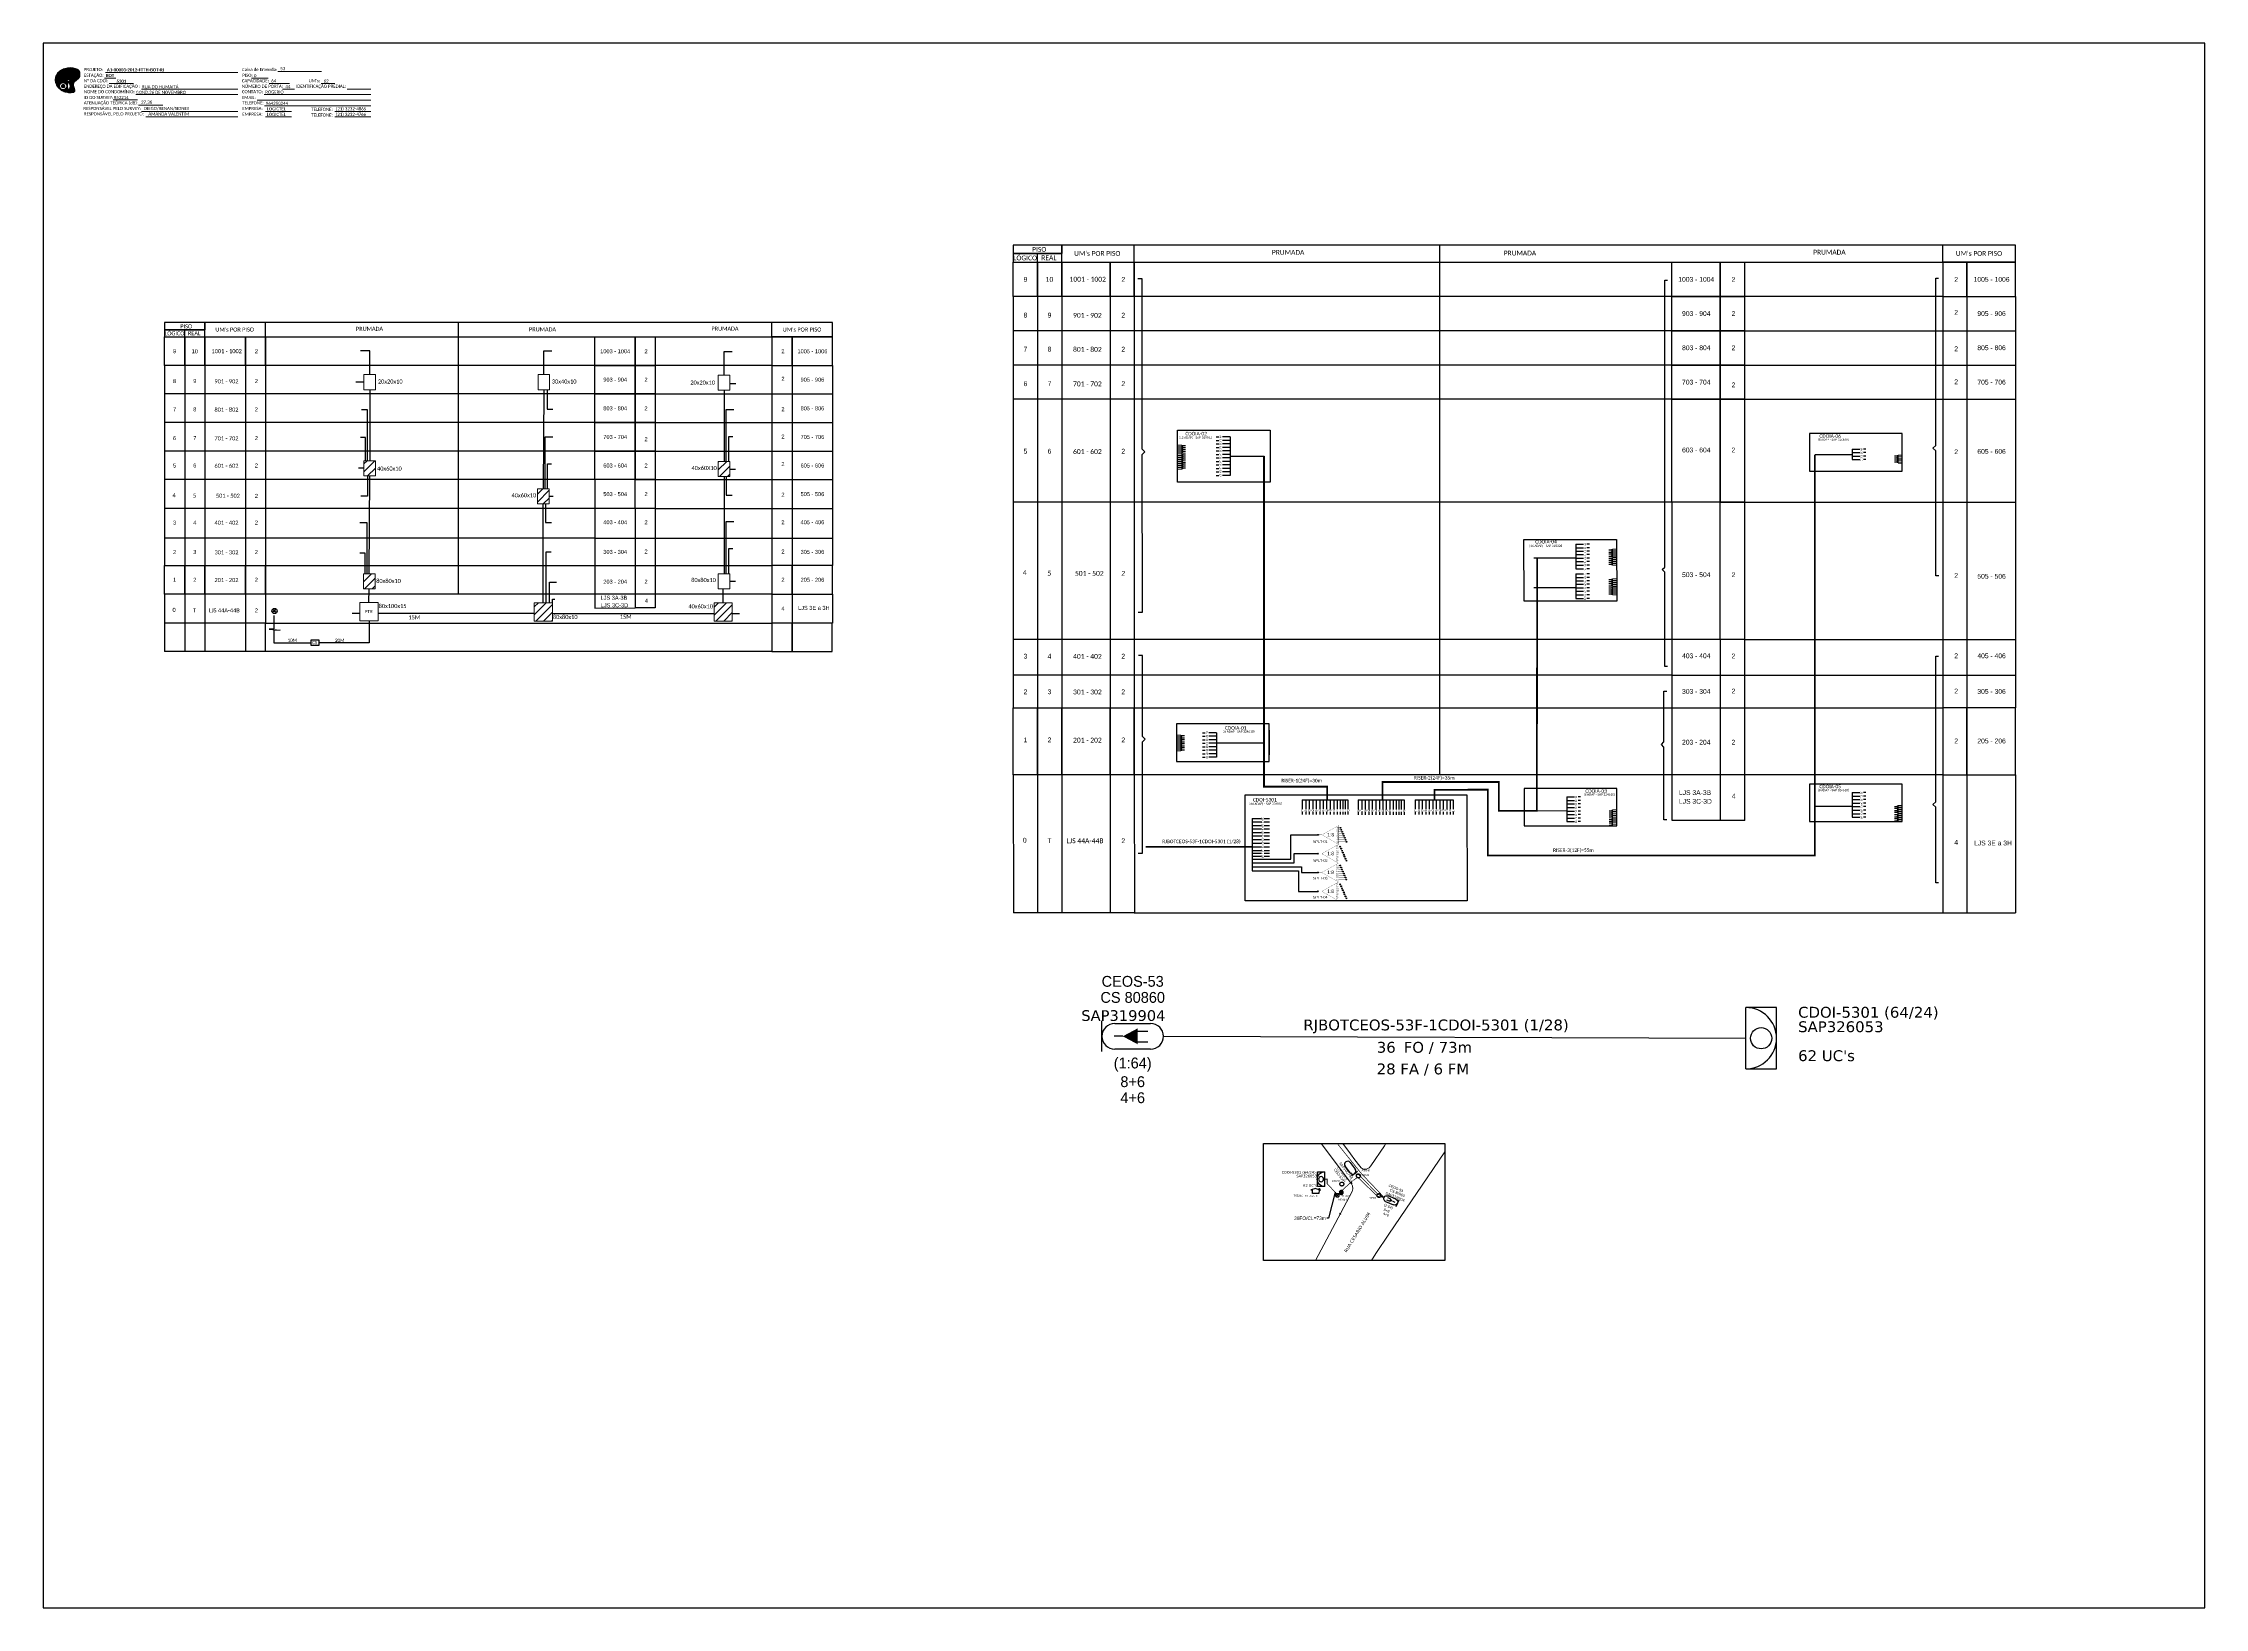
# Model space of a CAD drawing. Header units: millimetres. Extents: x -10773 to 6440, y -2806 to -787.
# Drawn here: x 5200 to 6440, y -1684 to -787 of the extents above; entities outside this region: 1.
import ezdxf
from ezdxf.enums import TextEntityAlignment as Align

# ---------------------------------------------------------------- set-up
doc = ezdxf.new("R2010")
doc.units = ezdxf.units.MM
for name, pattern in [('DASHED', [0.75, 0.5, -0.25]), ('DIVIDE', [1.25, 0.5, -0.25, 0, -0.25, 0, -0.25]), ('PHANTOM2', [1.25, 0.625, -0.125, 0.125, -0.125, 0.125, -0.125])]:
    doc.linetypes.add(name, pattern=pattern)
doc.layers.add('20.7-EXTRA', color=50, linetype='Continuous', plot=False)
for name, color, linetype in [('CD a instalar', 1, 'Continuous'), ('CDO_INTERIOR', 1, 'Continuous'), ('CDOI', 1, 'Continuous'), ('CEO', 1, 'Continuous'), ('CEOS', 1, 'Continuous'), ('GIR_LV_EDIFICIOS', 7, 'Continuous'), ('label_cabos', 7, 'Continuous'), ('LEGENDAS_INFRAESTRUTURAS', 7, 'Continuous'), ('NOS_DE_INFRAESTRUTURA', 7, 'Continuous'), ('SUBIDA_LATERAL', 5, 'Continuous')]:
    doc.layers.add(name, color=color, linetype=linetype)
for name, color, linetype, lineweight in [('MUB_DIVISA', 7, 'Continuous', 0), ('MUB_QUADRAS', 7, 'Continuous', 0), ('Postes', 1, 'Continuous', 0), ('Texto_Cabos', 1, 'Continuous', 20)]:
    doc.layers.add(name, color=color, linetype=linetype, lineweight=lineweight)
doc.styles.add('ARIAL', font='arial.ttf')
doc.styles.add('siredit', font='verdana.ttf')
doc.styles.add('Style-font000', font='font000.shx')
doc.styles.add('WMF-Calibri0', font='calibri.ttf')
doc.styles.add('WMF-Calibri1', font='calibrib.ttf')
doc.linetypes.add('FENCELINE1', pattern='A,0.25,-0.1,[133,ltypeshp.shx,S=0.1,R=0,X=-0.1,Y=0],-0.1,1', length=1.45)
doc.linetypes.add('RESERVA', pattern='A,0.5,-0.15,["RESERVA",Standard,S=0.18,R=0,X=0,Y=-0.1],-1.3', length=1.95)
doc.dimstyles.new('ISO-25', dxfattribs={"dimtxt": 2.5, "dimasz": 2.5, "dimexe": 1.25, "dimexo": 0.625, "dimtad": 1, "dimtxsty": 'Standard', "dimcen": 2.5, "dimadec": 0, "dimazin": 0, "dimtfac": 1, "dimtmove": 0, "dimatfit": 3, "dimfxl": 1, "dimarcsym": 0})

# ---------------------------------------------------------------- blocks, each defined once
blk = doc.blocks.new('SPLT_1-8_DIV_DIR_PLANEJADO')
h = blk.add_hatch(color=3)
h.dxf.hatch_style = 1
edge = h.paths.add_edge_path()
edge.add_arc((4884.5, -612), 0.242, 0, 360)
h = blk.add_hatch(color=3)
h.dxf.hatch_style = 1
edge = h.paths.add_edge_path()
edge.add_arc((4885, -613.1), 0.242, 0, 360)
h = blk.add_hatch(color=3)
h.dxf.hatch_style = 1
edge = h.paths.add_edge_path()
edge.add_arc((4885.5, -614.3), 0.242, 0, 360)
h = blk.add_hatch(color=3)
h.dxf.hatch_style = 1
edge = h.paths.add_edge_path()
edge.add_arc((4886, -615.4), 0.242, 0, 360)
h = blk.add_hatch(color=3)
h.dxf.hatch_style = 1
edge = h.paths.add_edge_path()
edge.add_arc((4886.5, -616.6), 0.242, 0, 360)
h = blk.add_hatch(color=3)
h.dxf.hatch_style = 1
edge = h.paths.add_edge_path()
edge.add_arc((4887, -617.7), 0.242, 0, 360)
h = blk.add_hatch(color=3)
h.dxf.hatch_style = 1
edge = h.paths.add_edge_path()
edge.add_arc((4887.5, -618.9), 0.242, 0, 360)
h = blk.add_hatch(color=3)
h.dxf.hatch_style = 1
edge = h.paths.add_edge_path()
edge.add_arc((4888, -620), 0.242, 0, 360)
at = {"color": 30, "linetype": 'DASHED', "lineweight": 0, "ltscale": 2.5, "const_width": 0.1}
for points in [[(4873.9, -616), (4871.7, -616)], [(4883.6, -610.6), (4873.9, -616)], [(4873.9, -616), (4883.6, -621.5)], [(4883.6, -621.5), (4883.6, -610.6)], [(4884.5, -612), (4883.6, -612)], [(4883.6, -613.1), (4885, -613.1)], [(4883.6, -614.3), (4885.5, -614.3)], [(4883.6, -615.4), (4886, -615.4)], [(4883.6, -616.6), (4886.5, -616.6)], [(4883.6, -617.7), (4887, -617.7)], [(4883.6, -618.9), (4887.5, -618.9)], [(4883.6, -620), (4888, -620)]]:
    blk.add_lwpolyline(points, dxfattribs=at)
at = {"color": 3}
for centre in [(4884.5, -612), (4885, -613.1), (4885.5, -614.3), (4886, -615.4), (4886.5, -616.6), (4887, -617.7), (4887.5, -618.9), (4888, -620)]:
    blk.add_circle(centre, 0.242, dxfattribs=at)
at = {"color": 30, "lineweight": 0, "style": 'ARIAL'}
for s, height, p in [('1:8', 2, (4877, -616.9)), ('S1', 0.75, (4882.2, -612.2)), ('S2', 0.75, (4882.2, -613.4)), ('S3', 0.75, (4882.2, -614.6)), ('S4', 0.75, (4882.2, -615.8)), ('S5', 0.75, (4882.2, -617)), ('S6', 0.75, (4882.2, -618.1)), ('S7', 0.75, (4882.2, -619.2)), ('S8', 0.75, (4882.2, -620.4))]:
    blk.add_text(s, height=height, dxfattribs=at).set_placement(p)
blk = doc.blocks.new('OI')
h = blk.add_hatch(color=40)
edge = h.paths.add_edge_path()
edge.add_spline(control_points=[(4.4, -0.7), (3.9, -1), (3.3, -1.5), (2.8, -2.6), (2.9, -3.5), (3.1, -4.3), (3.3, -4.9), (3.4, -5.4), (3.4, -5.9), (3.2, -6.4), (2.5, -6.6), (1.7, -6.6), (0.6, -6.7), (-0.6, -6.4), (-1.6, -6.1), (-2.8, -5.6), (-3.9, -4.8), (-4.9, -3.7), (-5.3, -2.6), (-5.6, -1.9), (-5.8, -1), (-5.7, 0.5), (-5.1, 2), (-4.1, 3), (-3.3, 3.6), (-2.4, 4.2), (-1.4, 4.4), (-0.6, 4.7), (0.8, 4.9), (2.2, 5), (3.8, 4.6), (4.7, 4.2), (5.4, 3.7), (5.8, 3), (6, 2.2), (6, 1.5), (5.7, 0.6), (5.3, 0.1), (4.9, -0.4), (4.5, -0.6), (4.4, -0.7)], knot_values=[0, 0, 0, 0, 1.60434, 2.417191, 3.427595, 4.282808, 4.776746, 5.304182, 5.888771, 6.258406, 6.858137, 7.79129, 8.986195, 10.124242, 11.187857, 12.242908, 13.953784, 15.414161, 16.515391, 17.349188, 17.675853, 19.552021, 21.515531, 22.568638, 23.63245, 24.621084, 25.782718, 26.745347, 27.142653, 29.870543, 31.004649, 31.921532, 32.709589, 33.801391, 34.042471, 35.192333, 35.971461, 36.628871, 37.254359, 37.836911, 37.836911, 37.836911, 37.836911], degree=3, periodic=0)
h.paths.add_polyline_path([(1.1, -0.9, -1), (0, -0.9, -1)], flags=16)
edge = h.paths.add_edge_path(flags=16)
edge.add_ellipse((0.6, -3.6), major_axis=(-0.02, 1.71), ratio=0.361305, start_angle=0, end_angle=360)
h.paths.add_polyline_path([(-0.4, -3.6, -1), (-3.8, -3.6, -1)], flags=16)
edge = h.paths.add_edge_path(flags=0)
edge.add_ellipse((-2.1, -3.6), major_axis=(0, 0.885), ratio=0.758294, start_angle=0, end_angle=360)
at = {"color": 40}
for centre, radius in [((-2.1, -3.6), 1.72), ((0.5, -0.9), 0.587)]:
    blk.add_circle(centre, radius, dxfattribs=at)
blk.add_ellipse((-2.1, -3.6), major_axis=(0, 0.885), ratio=0.758294, start_param=-3.141592653589792, end_param=3.141592653589792, dxfattribs=at)
blk.add_ellipse((0.6, -3.6), major_axis=(-0.02, 1.71), ratio=0.361305, dxfattribs=at)
at = {"color": 40, "start_tangent": (-0.800898, -0.598801), "end_tangent": (-0.800898, -0.598801)}
blk.add_spline([(4.4, -0.7), (3.2, -1.8), (2.9, -2.5), (2.9, -3.5), (3.1, -4.4), (3.3, -4.8), (3.4, -5.4), (3.4, -6), (3.2, -6.3), (2.7, -6.5), (1.7, -6.6), (0.5, -6.6), (-0.6, -6.4), (-1.6, -6.1), (-2.6, -5.7), (-3.9, -4.7), (-4.9, -3.6), (-5.4, -2.6), (-5.6, -1.8), (-5.7, -1.5), (-5.6, 0.4), (-4.8, 2.2), (-4.1, 3), (-3.3, 3.6), (-2.4, 4.1), (-1.3, 4.5), (-0.4, 4.7), (0, 4.8), (2.7, 4.8), (3.8, 4.5), (4.7, 4.2), (5.3, 3.7), (5.9, 2.7), (5.9, 2.5), (5.9, 1.3), (5.7, 0.6), (5.3, 0.1), (4.8, -0.4), (4.4, -0.7)], degree=3, dxfattribs=at)
blk = doc.blocks.new('CARIMBO')
at = {"color": 7, "lineweight": 0}
for points in [[(35.1, -20.1), (41.7, -20.1)], [(35.7, -16.8), (111.6, -16.8)], [(37.8, -23.1), (51.8, -23.1)], [(119.4, -20), (128.9, -20)], [(129.5, -23.1), (141.1, -23.1)], [(134.5, -16.3), (159.6, -16.3)], [(159.4, -23.1), (167.1, -23.1)], [(40.1, -32.5), (54.1, -32.5)], [(53, -29.5), (111.6, -29.5)], [(54.7, -35.5), (68.6, -35.5)], [(56.4, -26.4), (111.6, -26.4)], [(122.6, -32.7), (187.8, -32.7)], [(126.6, -29.5), (187.8, -29.5)], [(126.8, -36), (187.8, -36)], [(137.1, -26.4), (144, -26.4)], [(174.2, -26.4), (187.8, -26.4)], [(56.4, -39.1), (111.6, -39.1)], [(58.9, -42.3), (111.6, -42.3)], [(127.5, -39.1), (142.3, -39.1)], [(127.5, -42.3), (142.3, -42.3)], [(167.1, -39.1), (187.8, -39.1)], [(167.1, -42.3), (187.8, -42.3)]]:
    blk.add_lwpolyline(points, dxfattribs=at)
at = {"color": 7, "xscale": 1.213923925163967, "yscale": 1.213923925163967, "zscale": 1.213923925163967, "rotation": 0.1532896023949059}
blk.add_blockref('OI', (13.9, -20.2), dxfattribs=at)
at = {"color": 7, "lineweight": 0, "style": 'WMF-Calibri0'}
for s, height, p in [('PROJETO:', 1.79, (23.3, -16)), ('ESTAÇÃO:', 1.79, (23.3, -19.3)), ('Nº DA CDOI:', 1.793, (23.3, -22.4)), ('ENDEREÇO DA EDIFICAÇÃO :', 1.793, (23.3, -25.6)), ('CAPACIDADE:', 1.793, (113.9, -22.4)), ('Caixa de Emenda:', 1.793, (114, -16)), ('NÚMERO DE PORTA:', 1.793, (113.9, -25.6)), ('PISO:', 1.79, (114.1, -19.3)), ('IDENTIFICAÇÃO PREDIAL:', 1.793, (145, -25.6)), ("UM's:", 1.79, (152.2, -22.4)), ('RESPONSÁVEL PELO SURVEY:', 1.793, (23, -38.3)), ('ATENUAÇÃO TEÓRICA (dB):', 1.793, (23.3, -35.1)), ('NOME DO CONDOMÍNIO:', 1.793, (23.3, -28.7)), ('ID DO SURVEY:', 1.793, (23.3, -32)), ('CONTATO:', 1.79, (113.9, -28.7)), ('EMAIL:', 1.79, (113.9, -32)), ('TELEFONE:', 1.79, (114.1, -35.1)), ('EMPRESA:', 1.79, (114.1, -38.3)), ('TELEFONE:', 1.79, (153.7, -38.8)), ('RESPONSÁVEL PELO PROJETO:', 1.793, (23.3, -41.4)), ('EMPRESA:', 1.79, (114.1, -41.6)), ('TELEFONE:', 1.79, (153.7, -42.1))]:
    blk.add_text(s, height=height, dxfattribs=at).set_placement(p)
at = {"color": 7, "lineweight": 0, "flags": 8}
for tag, p, style in [('EST', (35.9, -19.4), 'WMF-Calibri1'), ('PROJ', (36.5, -16.1), 'WMF-Calibri1'), ('LOGRADOURO', (56.6, -25.9), 'WMF-Calibri0'), ('PISO_PTR', (120.8, -19.4), 'WMF-Calibri0'), ('CAPAC.', (130.7, -22.5), 'WMF-Calibri0'), ('CEOS-XX', (135.9, -15.5), 'WMF-Calibri0'), ('N°', (138.8, -25.8), 'WMF-Calibri0'), ("UC'S", (160.8, -22.5), 'WMF-Calibri0'), ('N°PREDIO', (174.9, -25.8), 'WMF-Calibri0'), ('_ID_', (40.4, -31.9), 'WMF-Calibri0'), ('NOME_DO_COND.', (53.2, -29), 'WMF-Calibri0'), ('O_POTEN', (56.1, -34.7), 'WMF-Calibri0'), ('RES_SURVEY', (57.8, -38.2), 'WMF-Calibri0'), ('EMAIL', (123.3, -32.1), 'WMF-Calibri0'), ('NOME_DO_CONTATO', (127.3, -28.9), 'WMF-Calibri0'), ('TELEFONE', (127.5, -35.4), 'WMF-Calibri0'), ('EMP_RESP_SURVEY', (128.2, -38.5), 'WMF-Calibri0'), ('CONT_RESP_SURVEY', (167.8, -38.5), 'WMF-Calibri0'), ('RES_PROJ', (60.3, -41.5), 'WMF-Calibri0'), ('EMP_RESP_PROJ', (128.2, -41.7), 'WMF-Calibri0'), ('CONT_RESP_PROJ', (167.8, -41.7), 'WMF-Calibri0')]:
    blk.add_attdef(tag, p, '', height=1.79, dxfattribs=dict(at, style=style))
at = {"color": 7, "lineweight": 0, "style": 'WMF-Calibri1', "flags": 8}
blk.add_attdef("N° CDO'S", text='', height=1.79, dxfattribs=at).set_placement((44.8, -22.7), align=Align.CENTER)
blk = doc.blocks.new('DV')
at = {"linetype": 'Continuous'}
blk.add_circle((0, 0), 0.00000275, dxfattribs=at)
blk = doc.blocks.new('MHMZ')
at = {"linetype": 'PHANTOM2'}
blk.add_circle((0, 0), 0.0000101, dxfattribs=at)
blk = doc.blocks.new('PTPT')
at = {"layer": 'Postes', "color": 1, "linetype": 'PHANTOM2'}
for points in [[(-0.000008, 0.00001), (0.000007, -0.000002)], [(0.000007, 0.000011), (-0.000007, -0.000003)]]:
    blk.add_lwpolyline(points, dxfattribs=at)
at = {"layer": 'Postes', "color": 1}
blk.add_circle((0, 0.000004), 0.00000987, dxfattribs=at)
blk = doc.blocks.new('RTRT')
at = {"color": 0}
for p, q in [((-0.000003, 0.000003), (-0.000007, 0.000007)), ((0, 0.000004), (0, 0.00001)), ((0.000003, 0.000003), (0.000007, 0.000007)), ((-0.000004, 0), (-0.00001, 0)), ((-0.000003, -0.000003), (-0.000007, -0.000007)), ((0, -0.000004), (0, -0.00001)), ((0.000003, -0.000003), (0.000007, -0.000007)), ((0.000004, 0), (0.00001, 0))]:
    blk.add_line(p, q, dxfattribs=at)
for points in [[(0.00001, 0, 0), (0.00001, 0, 0), (0.00001, 0.000001, 0), (0.00001, 0.000001, 0), (0.00001, 0.000002, 0), (0.00001, 0.000002, 0), (0.000009, 0.000003, 0), (0.000009, 0.000003, 0), (0.000009, 0.000004, 0), (0.000009, 0.000004, 0), (0.000009, 0.000005, 0), (0.000008, 0.000005, 0), (0.000008, 0.000005, 0), (0.000008, 0.000006, 0), (0.000008, 0.000006, 0), (0.000007, 0.000007, 0), (0.000007, 0.000007, 0), (0.000007, 0.000007, 0), (0.000006, 0.000008, 0), (0.000006, 0.000008, 0), (0.000005, 0.000008, 0), (0.000005, 0.000008, 0), (0.000005, 0.000009, 0), (0.000004, 0.000009, 0), (0.000004, 0.000009, 0), (0.000003, 0.000009, 0), (0.000003, 0.000009, 0), (0.000002, 0.00001, 0), (0.000002, 0.00001, 0), (0.000001, 0.00001, 0), (0.000001, 0.00001, 0), (0, 0.00001, 0), (0, 0.00001, 0), (-0.000001, 0.00001, 0), (-0.000001, 0.00001, 0), (-0.000002, 0.00001, 0), (-0.000002, 0.00001, 0), (-0.000003, 0.00001, 0), (-0.000003, 0.000009, 0), (-0.000003, 0.000009, 0), (-0.000004, 0.000009, 0), (-0.000004, 0.000009, 0), (-0.000005, 0.000009, 0), (-0.000005, 0.000008, 0), (-0.000006, 0.000008, 0), (-0.000006, 0.000008, 0), (-0.000006, 0.000008, 0), (-0.000007, 0.000007, 0), (-0.000007, 0.000007, 0), (-0.000008, 0.000007, 0), (-0.000008, 0.000006, 0), (-0.000008, 0.000006, 0), (-0.000008, 0.000005, 0), (-0.000009, 0.000005, 0), (-0.000009, 0.000005, 0), (-0.000009, 0.000004, 0), (-0.000009, 0.000004, 0), (-0.00001, 0.000003, 0), (-0.00001, 0.000003, 0), (-0.00001, 0.000002, 0), (-0.00001, 0.000002, 0), (-0.00001, 0.000001, 0), (-0.00001, 0.000001, 0), (-0.00001, 0, 0), (-0.00001, 0, 0), (-0.00001, -0.000001, 0), (-0.00001, -0.000001, 0), (-0.00001, -0.000002, 0), (-0.00001, -0.000002, 0), (-0.00001, -0.000003, 0), (-0.00001, -0.000003, 0), (-0.00001, -0.000004, 0), (-0.000009, -0.000004, 0), (-0.000009, -0.000004, 0), (-0.000009, -0.000005, 0), (-0.000009, -0.000005, 0), (-0.000008, -0.000006, 0), (-0.000008, -0.000006, 0), (-0.000008, -0.000007, 0), (-0.000008, -0.000007, 0), (-0.000007, -0.000007, 0), (-0.000007, -0.000008, 0), (-0.000006, -0.000008, 0), (-0.000006, -0.000008, 0), (-0.000006, -0.000008, 0), (-0.000005, -0.000009, 0), (-0.000005, -0.000009, 0), (-0.000004, -0.000009, 0), (-0.000004, -0.000009, 0), (-0.000003, -0.00001, 0), (-0.000003, -0.00001, 0), (-0.000003, -0.00001, 0), (-0.000002, -0.00001, 0), (-0.000002, -0.00001, 0), (-0.000001, -0.00001, 0), (-0.000001, -0.00001, 0), (0, -0.00001, 0), (0, -0.00001, 0), (0.000001, -0.00001, 0), (0.000001, -0.00001, 0), (0.000002, -0.00001, 0), (0.000002, -0.00001, 0), (0.000003, -0.00001, 0), (0.000003, -0.00001, 0), (0.000004, -0.000009, 0), (0.000004, -0.000009, 0), (0.000005, -0.000009, 0), (0.000005, -0.000009, 0), (0.000005, -0.000008, 0), (0.000006, -0.000008, 0), (0.000006, -0.000008, 0), (0.000007, -0.000008, 0), (0.000007, -0.000007, 0), (0.000007, -0.000007, 0), (0.000008, -0.000007, 0), (0.000008, -0.000006, 0), (0.000008, -0.000006, 0), (0.000008, -0.000005, 0), (0.000009, -0.000005, 0), (0.000009, -0.000004, 0), (0.000009, -0.000004, 0), (0.000009, -0.000004, 0), (0.000009, -0.000003, 0), (0.00001, -0.000003, 0), (0.00001, -0.000002, 0), (0.00001, -0.000002, 0), (0.00001, -0.000001, 0), (0.00001, -0.000001, 0), (0.00001, 0, 0)], [(0.000004, 0, 0), (0.000004, 0, 0), (0.000004, 0, 0), (0.000004, 0, 0), (0.000004, 0.000001, 0), (0.000004, 0.000001, 0), (0.000004, 0.000001, 0), (0.000004, 0.000001, 0), (0.000004, 0.000001, 0), (0.000003, 0.000002, 0), (0.000003, 0.000002, 0), (0.000003, 0.000002, 0), (0.000003, 0.000002, 0), (0.000003, 0.000002, 0), (0.000003, 0.000002, 0), (0.000003, 0.000003, 0), (0.000003, 0.000003, 0), (0.000003, 0.000003, 0), (0.000002, 0.000003, 0), (0.000002, 0.000003, 0), (0.000002, 0.000003, 0), (0.000002, 0.000003, 0), (0.000002, 0.000003, 0), (0.000002, 0.000003, 0), (0.000001, 0.000004, 0), (0.000001, 0.000004, 0), (0.000001, 0.000004, 0), (0.000001, 0.000004, 0), (0.000001, 0.000004, 0), (0, 0.000004, 0), (0, 0.000004, 0), (0, 0.000004, 0), (0, 0.000004, 0), (0, 0.000004, 0), (-0.000001, 0.000004, 0), (-0.000001, 0.000004, 0), (-0.000001, 0.000004, 0), (-0.000001, 0.000004, 0), (-0.000001, 0.000004, 0), (-0.000001, 0.000004, 0), (-0.000002, 0.000004, 0), (-0.000002, 0.000003, 0), (-0.000002, 0.000003, 0), (-0.000002, 0.000003, 0), (-0.000002, 0.000003, 0), (-0.000003, 0.000003, 0), (-0.000003, 0.000003, 0), (-0.000003, 0.000003, 0), (-0.000003, 0.000003, 0), (-0.000003, 0.000003, 0), (-0.000003, 0.000002, 0), (-0.000003, 0.000002, 0), (-0.000003, 0.000002, 0), (-0.000004, 0.000002, 0), (-0.000004, 0.000002, 0), (-0.000004, 0.000002, 0), (-0.000004, 0.000001, 0), (-0.000004, 0.000001, 0), (-0.000004, 0.000001, 0), (-0.000004, 0.000001, 0), (-0.000004, 0.000001, 0), (-0.000004, 0, 0), (-0.000004, 0, 0), (-0.000004, 0, 0), (-0.000004, 0, 0), (-0.000004, 0, 0), (-0.000004, -0.000001, 0), (-0.000004, -0.000001, 0), (-0.000004, -0.000001, 0), (-0.000004, -0.000001, 0), (-0.000004, -0.000001, 0), (-0.000004, -0.000002, 0), (-0.000004, -0.000002, 0), (-0.000004, -0.000002, 0), (-0.000004, -0.000002, 0), (-0.000004, -0.000002, 0), (-0.000003, -0.000002, 0), (-0.000003, -0.000003, 0), (-0.000003, -0.000003, 0), (-0.000003, -0.000003, 0), (-0.000003, -0.000003, 0), (-0.000003, -0.000003, 0), (-0.000003, -0.000003, 0), (-0.000003, -0.000003, 0), (-0.000002, -0.000003, 0), (-0.000002, -0.000004, 0), (-0.000002, -0.000004, 0), (-0.000002, -0.000004, 0), (-0.000002, -0.000004, 0), (-0.000001, -0.000004, 0), (-0.000001, -0.000004, 0), (-0.000001, -0.000004, 0), (-0.000001, -0.000004, 0), (-0.000001, -0.000004, 0), (-0.000001, -0.000004, 0), (0, -0.000004, 0), (0, -0.000004, 0), (0, -0.000004, 0), (0, -0.000004, 0), (0, -0.000004, 0), (0.000001, -0.000004, 0), (0.000001, -0.000004, 0), (0.000001, -0.000004, 0), (0.000001, -0.000004, 0), (0.000001, -0.000004, 0), (0.000002, -0.000004, 0), (0.000002, -0.000004, 0), (0.000002, -0.000004, 0), (0.000002, -0.000003, 0), (0.000002, -0.000003, 0), (0.000002, -0.000003, 0), (0.000003, -0.000003, 0), (0.000003, -0.000003, 0), (0.000003, -0.000003, 0), (0.000003, -0.000003, 0), (0.000003, -0.000003, 0), (0.000003, -0.000002, 0), (0.000003, -0.000002, 0), (0.000003, -0.000002, 0), (0.000003, -0.000002, 0), (0.000004, -0.000002, 0), (0.000004, -0.000002, 0), (0.000004, -0.000001, 0), (0.000004, -0.000001, 0), (0.000004, -0.000001, 0), (0.000004, -0.000001, 0), (0.000004, -0.000001, 0), (0.000004, 0, 0), (0.000004, 0, 0)]]:
    blk.add_polyline3d(points, dxfattribs=at)
blk = doc.blocks.new('LVLV')
for p, q in [((0, 0.000025), (-0.000025, 0.000018)), ((-0.000025, 0.000018), (-0.000017, 0.000018)), ((-0.000017, 0), (-0.000017, 0.000018)), ((0.000017, 0), (-0.000017, 0)), ((0, 0.000025), (0.000025, 0.000018)), ((0.000017, 0.000026), (0.00002, 0.000026)), ((0.000017, 0.000021), (0.000017, 0.000026)), ((0.000025, 0.000018), (0.000017, 0.000018)), ((0.000017, 0.000018), (0.000017, 0)), ((0.00002, 0.000026), (0.00002, 0.00002))]:
    blk.add_line(p, q)
blk = doc.blocks.new('ceos')
at = {"layer": 'CEOS'}
for p, q in [((1.8, 1.8), (6.7, 1.8)), ((6.7, -1.8), (1.8, -1.8))]:
    blk.add_line(p, q, dxfattribs=at)
for points in [[(0, -2.1), (0, 2.1)], [(2.9, 0), (1.7, 0)], [(4.8, 0.7), (6.3, 0.7)], [(4.8, -0.8), (6.3, -0.8)]]:
    blk.add_lwpolyline(points, dxfattribs=at)
blk.add_lwpolyline([(2.9, 0, 0, 2.18, 0), (4.9, 0, 2.18, 2.18, 0)], format="xyseb", dxfattribs=at)
for centre, start, end in [((1.8, 0), 90, 270), ((6.7, 0), 270, 90)]:
    blk.add_arc(centre, 1.77, start, end, dxfattribs=at)
for tag, height, style, p in [('LOCAL?', 1.5, 'Style-font000', (4.2, 5.4)), ('NOME?', 1.5, 'Style-font000', (4.2, 7.6)), ('TIPO?', 1.48, 'siredit', (4.2, 2.9))]:
    blk.add_attdef(tag, text='', height=height, dxfattribs=dict(at, style=style)).set_placement(p, align=Align.MIDDLE_CENTER)
at = {"layer": 'CEOS', "style": 'siredit', "flags": 1}
for tag, height, p in [('ID', 0.887, (4.2, 9.1)), ('COORX', 0.739, (4.2, -1.8)), ('COORY', 0.739, (4.2, -1.8))]:
    blk.add_attdef(tag, text='', height=height, dxfattribs=at).set_placement(p, align=Align.MIDDLE_CENTER)
at = {"layer": 'CEOS', "style": 'Style-font000'}
for tag, p in [('FIBRAS_FUSIONADAS', (4.2, -5.5)), ('RACIO_SPLITAGEM', (4.2, -2.9)), ('FIBRAS_RESERVA', (4.2, -7.7))]:
    blk.add_attdef(tag, text='', height=1.5, dxfattribs=at).set_placement(p, align=Align.TOP_CENTER)
blk = doc.blocks.new('CDO_INTERIOR')
at = {"layer": 'CDOI'}
for p, q in [((4.2, 8.4), (0, 8.4)), ((4.2, -0.1), (4.2, 8.4)), ((0, -0.1), (4.2, -0.1))]:
    blk.add_line(p, q, dxfattribs=at)
blk.add_lwpolyline([(0, -0.1), (0, 8.4)], dxfattribs=at)
blk.add_circle((2.1, 4.1), 1.47, dxfattribs=at)
blk.add_arc((0, 4.1), 4.25, 269.9724, 89.9724, dxfattribs=at)
at = {"layer": 'CDOI', "flags": 1}
for tag, height, style, p in [('FIBRAS_FUSIONADAS', 1.5, 'Style-font000', (0, 13.6)), ('ID', 1.5, 'siredit', (0, 18.1)), ('COORX', 1, 'siredit', (0, 4.1)), ('COORY', 1, 'siredit', (0, 4.1)), ('FIBRAS_RESERVA', 1.5, 'Style-font000', (0, 11.1))]:
    blk.add_attdef(tag, text='', height=height, rotation=359.9724, dxfattribs=dict(at, style=style)).set_placement(p, align=Align.MIDDLE_LEFT)
at = {"layer": 'CDOI', "style": 'siredit'}
for tag, height, p in [('Nº_UCs', 1.5, (0, 16.1)), ('TIPO_CDO', 1.5, (7.2, 5.7)), ('CDO', 1.5, (7.2, 7.7)), ('SPLITER_32_4', 1, (7.2, -0.3)), ('NºRAISER', 1, (7.2, 3.7)), ('NºPP', 1, (7.2, 1.7)), ('SPLITER_32_2', 1.3, (27.4, 5.7)), ('SPLITER_32_3', 1.3, (27.4, 3.7)), ('SPLITER_4/8_1', 1.3, (27.4, 1.7)), ('SPLITER_4/8_2', 1.3, (27.4, -0.3)), ('SPLITER_32_1', 1.3, (27.4, 7.7)), ('SPLITER_4/8_3', 1.3, (27.4, -2.3)), ('SPLITER_4/8_4', 1.3, (27.4, -4.3))]:
    blk.add_attdef(tag, text='', height=height, rotation=359.9724, dxfattribs=at).set_placement(p, align=Align.MIDDLE_LEFT)
blk = doc.blocks.new('ceo')
at = {"layer": 'CEO'}
for p, q in [((1.8, 1.8), (6.7, 1.8)), ((6.7, -1.8), (1.8, -1.8))]:
    blk.add_line(p, q, dxfattribs=at)
blk.add_lwpolyline([(0, -2.1), (0, 2.1)], dxfattribs=at)
for centre, start, end in [((1.8, 0), 90, 270), ((6.7, 0), 270, 90)]:
    blk.add_arc(centre, 1.77, start, end, dxfattribs=at)
for tag, height, style, p in [('LOCAL?', 1.5, 'Style-font000', (4.2, 5.4)), ('NOME?', 1.5, 'Style-font000', (4.2, 7.6)), ('TIPO?', 1.48, 'siredit', (4.2, 2.9))]:
    blk.add_attdef(tag, text='', height=height, dxfattribs=dict(at, style=style)).set_placement(p, align=Align.MIDDLE_CENTER)
at = {"layer": 'CEO', "style": 'siredit', "flags": 1}
for tag, height, p in [('ID', 0.887, (4.2, 9.1)), ('COORX', 0.739, (4.2, -1.8)), ('COORY', 0.739, (4.2, -1.8))]:
    blk.add_attdef(tag, text='', height=height, dxfattribs=at).set_placement(p, align=Align.MIDDLE_CENTER)
at = {"layer": 'CEO', "style": 'Style-font000'}
blk.add_attdef('FIBRAS_RESERVA', text='', height=1.5, dxfattribs=at).set_placement((4.2, -2.9), align=Align.TOP_CENTER)

msp = doc.modelspace()

# ---------------------------------------------------------------- hatches: boundary and pattern name
at = {"layer": '20.7-EXTRA', "ltscale": 0.2}
h = msp.add_hatch(dxfattribs=at)
h.set_pattern_fill('ANSI31', color=1)
h.set_pattern_definition([(45, (-73100.4425, 7344.2118), (-2.24506403, 2.24506403), [])])
h.paths.add_polyline_path([(5481.8, -1107.8), (5492.2, -1107.8), (5492.2, -1118.3), (5481.8, -1118.3)])
h.paths.add_polyline_path([(5584.9, -1107.8), (5595.3, -1107.8), (5595.3, -1118.3), (5584.9, -1118.3)])
h.paths.add_polyline_path([(5384, -1091.2), (5390.6, -1091.2), (5390.6, -1099.8), (5384, -1099.8)])
h.paths.add_polyline_path([(5384.2, -1026.4), (5390.8, -1026.4), (5390.8, -1035.1), (5384.2, -1035.1)])
h.paths.add_polyline_path([(5483.6, -1042.4), (5490.3, -1042.4), (5490.3, -1051.1), (5483.6, -1051.1)])
h.paths.add_polyline_path([(5587.3, -1026.8), (5593.9, -1026.8), (5593.9, -1035.4), (5587.3, -1035.4)])

# ---------------------------------------------------------------- linework, layer by layer
at = {"color": 3}
for p, q in [((5872.8, -1012.7), (5874.3, -1012.7)), ((5872.8, -1014.7), (5874.3, -1014.7)), ((5880.7, -1012.7), (5876.3, -1012.7)), ((5880.7, -1014.7), (5876.3, -1014.7)), ((5855.1, -1017.9), (5853.6, -1017.9)), ((5855.1, -1019), (5853.6, -1019)), ((5855.1, -1020.2), (5853.6, -1020.2)), ((5855.1, -1021.3), (5853.6, -1021.3)), ((5855.1, -1022.6), (5853.6, -1022.6)), ((5855.1, -1023.8), (5853.6, -1023.8)), ((5855.1, -1024.9), (5853.6, -1024.9)), ((5855.1, -1026.1), (5853.6, -1026.1)), ((5855.1, -1027.3), (5853.6, -1027.3)), ((5855.1, -1028.4), (5853.6, -1028.4)), ((5872.8, -1016.7), (5874.3, -1016.7)), ((5872.8, -1018.7), (5874.3, -1018.7)), ((5872.8, -1020.7), (5874.3, -1020.7)), ((5872.8, -1022.7), (5874.3, -1022.7)), ((5872.8, -1024.7), (5874.3, -1024.7)), ((5872.8, -1026.8), (5874.3, -1026.8)), ((5880.7, -1016.7), (5876.3, -1016.7)), ((5880.7, -1018.7), (5876.3, -1018.7)), ((5880.7, -1020.7), (5876.3, -1020.7)), ((5880.7, -1022.7), (5876.3, -1022.7)), ((5880.7, -1024.7), (5876.3, -1024.7)), ((5880.7, -1026.8), (5876.3, -1026.8)), ((6237.4, -1019.7), (6241.8, -1019.7)), ((6237.4, -1021.7), (6241.8, -1021.7)), ((6237.4, -1023.7), (6241.8, -1023.7)), ((6237.4, -1025.7), (6241.8, -1025.7)), ((6245.3, -1019.7), (6243.8, -1019.7)), ((6245.3, -1021.7), (6243.8, -1021.7)), ((6245.3, -1023.7), (6243.8, -1023.7)), ((6245.3, -1025.7), (6243.8, -1025.7)), ((6261.6, -1023.6), (6263.1, -1023.6)), ((6261.6, -1024.7), (6263.1, -1024.7)), ((6261.6, -1025.9), (6263.1, -1025.9)), ((6261.6, -1027), (6263.1, -1027)), ((5855.1, -1029.5), (5853.6, -1029.5)), ((5855.1, -1030.7), (5853.6, -1030.7)), ((5872.8, -1028.8), (5874.3, -1028.8)), ((5872.8, -1030.8), (5874.3, -1030.8)), ((5872.8, -1032.8), (5874.3, -1032.8)), ((5872.8, -1034.8), (5874.3, -1034.8)), ((5880.7, -1028.8), (5876.3, -1028.8)), ((5880.7, -1030.8), (5876.3, -1030.8)), ((5880.7, -1032.8), (5876.3, -1032.8)), ((5880.7, -1034.8), (5876.3, -1034.8)), ((6078.9, -1074.2), (6083.3, -1074.2)), ((6078.9, -1076.2), (6083.3, -1076.2)), ((6086.8, -1074.2), (6085.3, -1074.2)), ((6086.8, -1076.2), (6085.3, -1076.2)), ((6097.9, -1077.5), (6099.4, -1077.5)), ((6078.9, -1078.2), (6083.3, -1078.2)), ((6078.9, -1080.2), (6083.3, -1080.2)), ((6078.9, -1082.2), (6083.3, -1082.2)), ((6078.9, -1084.2), (6083.3, -1084.2)), ((6078.9, -1086.3), (6083.3, -1086.3)), ((6078.9, -1088.3), (6083.3, -1088.3)), ((6086.8, -1078.2), (6085.3, -1078.2)), ((6086.8, -1080.2), (6085.3, -1080.2)), ((6086.8, -1082.2), (6085.3, -1082.2)), ((6086.8, -1084.2), (6085.3, -1084.2)), ((6086.8, -1086.3), (6085.3, -1086.3)), ((6086.8, -1088.3), (6085.3, -1088.3)), ((6097.9, -1078.7), (6099.4, -1078.7)), ((6097.9, -1079.8), (6099.4, -1079.8)), ((6097.9, -1081), (6099.4, -1081)), ((6097.9, -1082.3), (6099.4, -1082.3)), ((6097.9, -1083.4), (6099.4, -1083.4)), ((6097.9, -1084.5), (6099.4, -1084.5)), ((6097.9, -1085.7), (6099.4, -1085.7)), ((6078.9, -1091.2), (6083.3, -1091.2)), ((6078.9, -1093.2), (6083.3, -1093.2)), ((6078.9, -1095.2), (6083.3, -1095.2)), ((6078.9, -1097.2), (6083.3, -1097.2)), ((6078.9, -1099.2), (6083.3, -1099.2)), ((6078.9, -1101.2), (6083.3, -1101.2)), ((6086.8, -1091.2), (6085.3, -1091.2)), ((6086.8, -1093.2), (6085.3, -1093.2)), ((6086.8, -1095.2), (6085.3, -1095.2)), ((6086.8, -1097.2), (6085.3, -1097.2)), ((6086.8, -1099.2), (6085.3, -1099.2)), ((6086.8, -1101.2), (6085.3, -1101.2)), ((6097.9, -1094.5), (6099.4, -1094.5)), ((6097.9, -1095.6), (6099.4, -1095.6)), ((6097.9, -1096.8), (6099.4, -1096.8)), ((6097.9, -1098), (6099.4, -1098)), ((6097.9, -1099.3), (6099.4, -1099.3)), ((6097.9, -1100.4), (6099.4, -1100.4)), ((6097.9, -1101.5), (6099.4, -1101.5)), ((6097.9, -1102.7), (6099.4, -1102.7)), ((6078.9, -1103.2), (6083.3, -1103.2)), ((6078.9, -1105.3), (6083.3, -1105.3)), ((6086.8, -1103.2), (6085.3, -1103.2)), ((6086.8, -1105.3), (6085.3, -1105.3)), ((5854.6, -1184.1), (5853.1, -1184.1)), ((5854.6, -1185.3), (5853.1, -1185.3)), ((5854.6, -1186.4), (5853.1, -1186.4)), ((5854.6, -1187.6), (5853.1, -1187.6)), ((5854.6, -1188.7), (5853.1, -1188.7)), ((5865, -1182.3), (5866.5, -1182.3)), ((5865, -1184.3), (5866.5, -1184.3)), ((5865, -1186.3), (5866.5, -1186.3)), ((5865, -1188.3), (5866.5, -1188.3)), ((5872.9, -1182.3), (5868.5, -1182.3)), ((5872.9, -1184.3), (5868.5, -1184.3)), ((5872.9, -1186.3), (5868.5, -1186.3)), ((5872.9, -1188.3), (5868.5, -1188.3)), ((5854.6, -1189.9), (5853.1, -1189.9)), ((5854.6, -1191), (5853.1, -1191)), ((5854.6, -1192.2), (5853.1, -1192.2)), ((5865, -1190.3), (5866.5, -1190.3)), ((5865, -1192.3), (5866.5, -1192.3)), ((5865, -1194.3), (5866.5, -1194.3)), ((5865, -1196.3), (5866.5, -1196.3)), ((5872.9, -1190.3), (5868.5, -1190.3)), ((5872.9, -1192.3), (5868.5, -1192.3)), ((5872.9, -1194.3), (5868.5, -1194.3)), ((5872.9, -1196.3), (5868.5, -1196.3)), ((5922, -1220.8), (5922, -1226.1)), ((5924.1, -1220.8), (5924.1, -1226.1)), ((5926.1, -1220.8), (5926.1, -1226.1)), ((5928.1, -1220.8), (5928.1, -1226.1)), ((5930.1, -1220.8), (5930.1, -1226.1)), ((5932.1, -1220.8), (5932.1, -1226.1)), ((5934.1, -1220.8), (5934.1, -1226.1)), ((5936.1, -1220.8), (5936.1, -1226.1)), ((5938.2, -1220.8), (5938.2, -1226.1)), ((5940.2, -1220.8), (5940.2, -1226.1)), ((5942.2, -1220.8), (5942.2, -1226.1)), ((5943.8, -1220.8), (5943.8, -1226.1)), ((5945.3, -1220.8), (5945.3, -1226.1)), ((5946.8, -1220.8), (5946.8, -1226.1)), ((5948.3, -1220.8), (5948.3, -1226.1)), ((5954.2, -1220.8), (5954.2, -1226.2)), ((5956.2, -1220.8), (5956.2, -1226.2)), ((5958.2, -1220.8), (5958.2, -1226.2)), ((5960.2, -1220.8), (5960.2, -1226.2)), ((5962.2, -1220.8), (5962.2, -1226.2)), ((5964.2, -1220.8), (5964.2, -1226.2)), ((5966.3, -1220.8), (5966.3, -1226.2)), ((5968.3, -1220.8), (5968.3, -1226.2)), ((5970.3, -1220.8), (5970.3, -1226.2)), ((5972.3, -1220.8), (5972.3, -1226.2)), ((5974.3, -1220.8), (5974.3, -1226.2)), ((5976, -1220.8), (5976, -1226.2)), ((5977.5, -1220.8), (5977.5, -1226.2)), ((5978.9, -1220.8), (5978.9, -1226.2)), ((5980.5, -1220.8), (5980.5, -1226.2)), ((5986.8, -1220.8), (5986.8, -1226.1)), ((5988.9, -1220.8), (5988.9, -1226.1)), ((5990.9, -1220.8), (5990.9, -1226.1)), ((5992.9, -1220.8), (5992.9, -1226.1)), ((5994.9, -1220.8), (5994.9, -1226.1)), ((5996.9, -1220.8), (5996.9, -1226.1)), ((5998.9, -1220.8), (5998.9, -1226.1)), ((6000.9, -1220.8), (6000.9, -1226.1)), ((6002.9, -1220.8), (6002.9, -1226.1)), ((6005, -1220.8), (6005, -1226.1)), ((6007, -1220.8), (6007, -1226.1)), ((6008.6, -1220.8), (6008.6, -1226.1)), ((6073.8, -1219.1), (6078.2, -1219.1)), ((6073.8, -1221.1), (6078.2, -1221.1)), ((6073.8, -1223.1), (6078.2, -1223.1)), ((6073.8, -1225.1), (6078.2, -1225.1)), ((6081.7, -1219.1), (6080.2, -1219.1)), ((6081.7, -1221.1), (6080.2, -1221.1)), ((6081.7, -1223.1), (6080.2, -1223.1)), ((6081.7, -1225.1), (6080.2, -1225.1)), ((6237.4, -1216.6), (6241.8, -1216.6)), ((6237.4, -1218.6), (6241.8, -1218.6)), ((6237.4, -1220.6), (6241.8, -1220.6)), ((6237.4, -1222.6), (6241.8, -1222.6)), ((6237.4, -1224.6), (6241.8, -1224.6)), ((6237.4, -1226.6), (6241.8, -1226.6)), ((6245.3, -1216.6), (6243.8, -1216.6)), ((6245.3, -1218.6), (6243.8, -1218.6)), ((6245.3, -1220.6), (6243.8, -1220.6)), ((6245.3, -1222.6), (6243.8, -1222.6)), ((6245.3, -1224.6), (6243.8, -1224.6)), ((6245.3, -1226.6), (6243.8, -1226.6)), ((6261.6, -1224.5), (6263.1, -1224.5)), ((6261.6, -1225.6), (6263.1, -1225.6)), ((6261.6, -1226.8), (6263.1, -1226.8)), ((5893.3, -1231.4), (5898.7, -1231.4)), ((5893.3, -1233.4), (5898.7, -1233.4)), ((5893.3, -1235.4), (5898.7, -1235.4)), ((5893.3, -1237.4), (5898.7, -1237.4)), ((5900.2, -1231.4), (5903.4, -1231.4)), ((5900.2, -1233.4), (5903.4, -1233.4)), ((5900.2, -1235.4), (5903.4, -1235.4)), ((5900.2, -1237.4), (5903.4, -1237.4)), ((5922, -1227.6), (5922, -1229.2)), ((5924.1, -1227.6), (5924.1, -1229.2)), ((5926.1, -1227.6), (5926.1, -1229.2)), ((5928.1, -1227.6), (5928.1, -1229.2)), ((5930.1, -1227.6), (5930.1, -1229.2)), ((5932.1, -1227.6), (5932.1, -1229.2)), ((5934.1, -1227.6), (5934.1, -1229.2)), ((5936.1, -1227.6), (5936.1, -1229.2)), ((5938.2, -1227.6), (5938.2, -1229.2)), ((5940.2, -1227.6), (5940.2, -1229.2)), ((5942.2, -1227.6), (5942.2, -1229.2)), ((5943.8, -1227.6), (5943.8, -1229.2)), ((5945.3, -1227.6), (5945.3, -1229.2)), ((5946.8, -1227.6), (5946.8, -1229.2)), ((5948.3, -1227.6), (5948.3, -1229.2)), ((5954.2, -1227.7), (5954.2, -1229.3)), ((5956.2, -1227.7), (5956.2, -1229.3)), ((5958.2, -1227.7), (5958.2, -1229.3)), ((5960.2, -1227.7), (5960.2, -1229.3)), ((5962.2, -1227.7), (5962.2, -1229.3)), ((5964.2, -1227.7), (5964.2, -1229.3)), ((5966.3, -1227.7), (5966.3, -1229.3)), ((5968.3, -1227.7), (5968.3, -1229.3)), ((5970.3, -1227.7), (5970.3, -1229.3)), ((5972.3, -1227.7), (5972.3, -1229.3)), ((5974.3, -1227.7), (5974.3, -1229.3)), ((5976, -1227.7), (5976, -1229.3)), ((5977.5, -1227.7), (5977.5, -1229.3)), ((5978.9, -1227.7), (5978.9, -1229.3)), ((5980.5, -1227.7), (5980.5, -1229.3)), ((5986.8, -1227.6), (5986.8, -1229.2)), ((5988.9, -1227.6), (5988.9, -1229.2)), ((5990.9, -1227.6), (5990.9, -1229.2)), ((5992.9, -1227.6), (5992.9, -1229.2)), ((5994.9, -1227.6), (5994.9, -1229.2)), ((5996.9, -1227.6), (5996.9, -1229.2)), ((5998.9, -1227.6), (5998.9, -1229.2)), ((6000.9, -1227.6), (6000.9, -1229.2)), ((6002.9, -1227.6), (6002.9, -1229.2)), ((6005, -1227.6), (6005, -1229.2)), ((6007, -1227.6), (6007, -1229.2)), ((6008.6, -1227.6), (6008.6, -1229.2)), ((6073.8, -1227.2), (6078.2, -1227.2)), ((6073.8, -1229.2), (6078.2, -1229.2)), ((6073.8, -1231.2), (6078.2, -1231.2)), ((6073.8, -1233.2), (6078.2, -1233.2)), ((6081.7, -1227.2), (6080.2, -1227.2)), ((6081.7, -1229.2), (6080.2, -1229.2)), ((6081.7, -1231.2), (6080.2, -1231.2)), ((6081.7, -1233.2), (6080.2, -1233.2)), ((6098, -1227), (6099.5, -1227)), ((6098, -1228.2), (6099.5, -1228.2)), ((6098, -1229.3), (6099.5, -1229.3)), ((6098, -1230.5), (6099.5, -1230.5)), ((6098, -1231.8), (6099.5, -1231.8)), ((6098, -1232.9), (6099.5, -1232.9)), ((6098, -1234), (6099.5, -1234)), ((6098, -1235.2), (6099.5, -1235.2)), ((6237.4, -1228.7), (6241.8, -1228.7)), ((6237.4, -1230.7), (6241.8, -1230.7)), ((6245.3, -1228.7), (6243.8, -1228.7)), ((6245.3, -1230.7), (6243.8, -1230.7)), ((6261.6, -1227.9), (6263.1, -1227.9)), ((6261.6, -1229.2), (6263.1, -1229.2)), ((6261.6, -1230.4), (6263.1, -1230.4)), ((6261.6, -1231.5), (6263.1, -1231.5)), ((6261.6, -1232.7), (6263.1, -1232.7)), ((5893.3, -1239.4), (5898.7, -1239.4)), ((5893.3, -1241.4), (5898.7, -1241.4)), ((5893.3, -1243.4), (5898.7, -1243.4)), ((5893.3, -1245.5), (5898.7, -1245.5)), ((5893.3, -1247.7), (5898.7, -1247.7)), ((5893.3, -1249.7), (5898.7, -1249.7)), ((5893.3, -1251.4), (5898.7, -1251.4)), ((5900.2, -1239.4), (5903.4, -1239.4)), ((5900.2, -1241.4), (5903.4, -1241.4)), ((5900.2, -1243.4), (5903.4, -1243.4)), ((5900.2, -1245.5), (5903.4, -1245.5)), ((5900.2, -1247.7), (5903.4, -1247.7)), ((5900.2, -1249.7), (5903.4, -1249.7)), ((5900.2, -1251.4), (5903.4, -1251.4)), ((5893.3, -1253.1), (5898.7, -1253.1)), ((5900.2, -1253.1), (5903.4, -1253.1))]:
    msp.add_line(p, q, dxfattribs=at)
at = {"color": 5, "ltscale": 100}
msp.add_line((5900.2, -1188.3), (5872.9, -1188.3), dxfattribs=at)
at = {"color": 1, "ltscale": 100}
msp.add_line((5903.2, -1180.9), (5903.2, -1195), dxfattribs=at)
for points in [[(5200.3, -1683.9), (6439.5, -1683.9), (6439.5, -787), (5200.3, -787)], [(5756.4, -912.5), (5770.3, -912.5), (5770.3, -932.2), (5756.4, -932.2)], [(5770.3, -912.5), (5784.2, -912.5), (5784.2, -932.2), (5770.3, -932.2)], [(5784.2, -912.5), (5812, -912.5), (5812, -932.2), (5784.2, -932.2)], [(5812, -912.5), (5825.8, -912.5), (5825.8, -932.2), (5812, -932.2)], [(5825.8, -912.5), (6289.3, -912.5), (6289.3, -932.2), (5825.8, -932.2)], [(6133.9, -912.5), (6161.7, -912.5), (6161.7, -932.2), (6133.9, -932.2)], [(6161.7, -912.5), (6175.6, -912.5), (6175.6, -932.2), (6161.7, -932.2)], [(6303.2, -912.5), (6289.3, -912.5), (6289.3, -932.2), (6303.2, -932.2)], [(6331, -912.5), (6303.2, -912.5), (6303.2, -932.2), (6331, -932.2)], [(6133.9, -932.2), (6161.7, -932.2), (6161.7, -951.8), (6133.9, -951.8)], [(6161.7, -932.2), (6175.6, -932.2), (6175.6, -951.8), (6161.7, -951.8)], [(6133.9, -951.8), (6161.7, -951.8), (6161.7, -971.5), (6133.9, -971.5)], [(6161.7, -951.8), (6175.6, -951.8), (6175.6, -971.5), (6161.7, -971.5)], [(5269.9, -955.4), (5281.4, -955.4), (5281.4, -971.8), (5269.9, -971.8)], [(5281.4, -955.4), (5293, -955.4), (5293, -971.8), (5281.4, -971.8)], [(5293, -955.4), (5316.2, -955.4), (5316.2, -971.8), (5293, -971.8)], [(5316.2, -955.4), (5327.7, -955.4), (5327.7, -971.8), (5316.2, -971.8)], [(5327.7, -955.4), (5618, -955.4), (5618, -971.8), (5327.7, -971.8)], [(5516.5, -955.4), (5539.6, -955.4), (5539.6, -971.8), (5516.5, -971.8)], [(5539.6, -955.4), (5551.2, -955.4), (5551.2, -971.8), (5539.6, -971.8)], [(5629.6, -955.4), (5618, -955.4), (5618, -971.8), (5629.6, -971.8)], [(5652.8, -955.4), (5629.6, -955.4), (5629.6, -971.8), (5652.8, -971.8)], [(5516.5, -971.8), (5539.6, -971.8), (5539.6, -988.1), (5516.5, -988.1)], [(5539.6, -971.8), (5551.2, -971.8), (5551.2, -988.1), (5539.6, -988.1)], [(6133.9, -971.5), (6161.7, -971.5), (6161.7, -991.1), (6133.9, -991.1)], [(6161.7, -971.5), (6175.6, -971.5), (6175.6, -991.1), (6161.7, -991.1)], [(5516.5, -988.1), (5539.6, -988.1), (5539.6, -1004.5), (5516.5, -1004.5)], [(5539.6, -988.1), (5551.2, -988.1), (5551.2, -1004.5), (5539.6, -1004.5)], [(6133.9, -991.1), (6161.7, -991.1), (6161.7, -1050.1), (6133.9, -1050.1)], [(6161.7, -991.1), (6175.6, -991.1), (6175.6, -1050.1), (6161.7, -1050.1)], [(5516.5, -1004.5), (5539.6, -1004.5), (5539.6, -1020.9), (5516.5, -1020.9)], [(5539.6, -1004.5), (5551.2, -1004.5), (5551.2, -1020.9), (5539.6, -1020.9)], [(5516.5, -1020.9), (5539.6, -1020.9), (5539.6, -1037.2), (5516.5, -1037.2)], [(5539.6, -1020.9), (5551.2, -1020.9), (5551.2, -1037.2), (5539.6, -1037.2)], [(5539.6, -1037.2), (5551.2, -1037.2), (5551.2, -1053.7), (5539.6, -1053.7)], [(6161.7, -1050.1), (6175.6, -1050.1), (6175.6, -1128.8), (6161.7, -1128.8)], [(5269.9, -1086.5), (5281.4, -1086.5), (5281.4, -1102.8), (5269.9, -1102.8)], [(5281.4, -1086.5), (5293, -1086.5), (5293, -1102.8), (5281.4, -1102.8)], [(5293, -1086.5), (5316.2, -1086.5), (5316.2, -1102.8), (5293, -1102.8)], [(5316.2, -1086.5), (5327.7, -1086.5), (5327.7, -1102.8), (5316.2, -1102.8)], [(5327.7, -1086.5), (5618, -1086.5), (5618, -1102.8), (5327.7, -1102.8)], [(5629.6, -1086.5), (5618, -1086.5), (5618, -1102.8), (5629.6, -1102.8)], [(5652.8, -1086.5), (5629.6, -1086.5), (5629.6, -1102.8), (5652.8, -1102.8)], [(5327.7, -1119.4), (5618, -1119.4), (5618, -1135.8), (5327.7, -1135.8)], [(5629.6, -1119.4), (5618, -1119.4), (5618, -1135.8), (5629.6, -1135.8)], [(5652.7, -1119.4), (5629.6, -1119.4), (5629.6, -1135.8), (5652.7, -1135.8)], [(5756.4, -1168), (5770.3, -1168), (5770.3, -1206.5), (5756.4, -1206.5)], [(5770.3, -1168), (5784.2, -1168), (5784.2, -1206.5), (5770.3, -1206.5)], [(5784.2, -1168), (5812, -1168), (5812, -1206.5), (5784.2, -1206.5)], [(5812, -1168), (5825.8, -1168), (5825.8, -1206.5), (5812, -1206.5)], [(5825.8, -1168), (6289.3, -1168), (6289.3, -1206.5), (5825.8, -1206.5)], [(6303.2, -1168), (6289.3, -1168), (6289.3, -1206.5), (6303.2, -1206.5)], [(6331, -1168), (6303.2, -1168), (6303.2, -1206.5), (6331, -1206.5)]]:
    msp.add_lwpolyline(points, close=True)
at = {"color": 0}
for points in [[(5756.4, -907.6), (5784.2, -907.6), (5784.2, -902.7), (5756.4, -902.7)], [(5756.4, -912.5), (5784.2, -912.5), (5784.2, -907.6), (5756.4, -907.6)], [(5269.9, -951.3), (5293, -951.3), (5293, -947.2), (5269.9, -947.2)], [(5269.9, -955.4), (5293, -955.4), (5293, -951.3), (5269.9, -951.3)]]:
    msp.add_lwpolyline(points, close=True, dxfattribs=at)
for points in [[(5784.2, -912.5), (6331, -912.5), (6331, -902.7), (5784.2, -902.7), (5784.2, -902.7), (5784.2, -907.6)], [(5825.8, -912.5), (5825.8, -902.7)], [(6289.3, -912.5), (6289.3, -902.7)], [(5770.3, -912.5), (5770.3, -907.6)], [(5281.4, -955.4), (5281.4, -951.3)], [(5293, -955.4), (5652.8, -955.4), (5652.8, -947.2), (5293, -947.2), (5293, -947.2), (5293, -951.3)], [(5327.7, -955.4), (5327.7, -947.2)], [(5618, -955.4), (5618, -947.2)], [(5825.8, -1285.6), (6289.3, -1285.6)]]:
    msp.add_lwpolyline(points)
at = {"color": 3}
for points in [[(5828.1, -1113.1), (5830.5, -1113.1), (5830.3, -1022.8), (5831.9, -1021.3), (5830.3, -1019.8), (5830.3, -922.1), (5827.8, -922.1)], [(6131.6, -1144.4), (6129.9, -1144.4), (6129.9, -1090.3), (6128.4, -1088.8), (6129.9, -1087.3), (6129.9, -922.9), (6131.6, -922.9)], [(6287, -1092.3), (6285.3, -1092.3), (6285.3, -1020.7), (6283.7, -1019.2), (6285.3, -1017.7), (6285.3, -921.8), (6286.9, -921.8)], [(5828, -1251.4), (5830.5, -1251.4), (5830.5, -1187.4), (5832, -1185.9), (5830.5, -1184.4), (5830.6, -1138), (5828.2, -1138)], [(6286.9, -1268.3), (6285.3, -1268.3), (6285.3, -1224.9), (6283.7, -1223.4), (6285.3, -1221.8), (6285.3, -1138.4), (6286.9, -1138.4)], [(6131.2, -1232.2), (6129.5, -1232.2), (6129.5, -1190.5), (6128, -1189), (6129.5, -1187.5), (6129.5, -1158.5), (6131.2, -1158.5)]]:
    msp.add_lwpolyline(points, dxfattribs=at)
at = {"color": 7, "lineweight": 0, "true_color": 0xffffff}
for points in [[(5384.2, -977), (5390.8, -977), (5390.8, -985.7), (5384.2, -985.7)], [(5484, -977), (5490.6, -977), (5490.6, -985.7), (5484, -985.7)], [(5587.3, -977.4), (5593.9, -977.4), (5593.9, -986), (5587.3, -986)], [(5384.2, -1026.4), (5390.8, -1026.4), (5390.8, -1035.1), (5384.2, -1035.1)], [(5587.3, -1026.8), (5593.9, -1026.8), (5593.9, -1035.4), (5587.3, -1035.4)], [(5587.3, -1091.1), (5593.9, -1091.1), (5593.9, -1099.7), (5587.3, -1099.7)]]:
    msp.add_lwpolyline(points, close=True, dxfattribs=at)
at = {"color": 1}
for points in [[(5850.6, -1008.8), (5903.7, -1008.8), (5903.7, -1038.6), (5850.6, -1038.6)], [(6266.1, -1010.8), (6212.9, -1010.8), (6212.9, -1032.3), (6266.1, -1032.3)], [(6049.2, -1071.6), (6102.3, -1071.6), (6102.4, -1106.9), (6049.3, -1106.9)], [(5903.2, -1177.2), (5850.1, -1177.2), (5850.1, -1198.7), (5903.2, -1198.7)], [(6102.5, -1214.2), (6049.3, -1214.2), (6049.3, -1235.7), (6102.5, -1235.7)], [(6266.1, -1211.7), (6212.9, -1211.7), (6212.9, -1233.2), (6266.1, -1233.2)], [(5889.3, -1217.9), (6016.5, -1217.9), (6016.6, -1278.6), (5889.4, -1278.6)]]:
    msp.add_lwpolyline(points, close=True, dxfattribs=at)
at = {"color": 3, "lineweight": 0}
for points in [[(5853, -1017.4), (5850.6, -1017.4)], [(5853, -1018.4), (5850.6, -1018.4)], [(5853, -1018.5), (5850.6, -1018.5)], [(5853, -1019.5), (5850.6, -1019.5)], [(5853, -1019.7), (5850.6, -1019.7)], [(5853, -1020.7), (5850.6, -1020.7)], [(5853, -1020.9), (5850.6, -1020.9)], [(5853, -1021.8), (5850.6, -1021.8)], [(5853, -1022.1), (5850.6, -1022.1)], [(5853, -1023.1), (5850.6, -1023.1)], [(5853, -1023.3), (5850.6, -1023.3)], [(5853, -1024.3), (5850.6, -1024.3)], [(5853, -1024.5), (5850.6, -1024.5)], [(5853, -1025.4), (5850.6, -1025.4)], [(5853, -1025.6), (5850.6, -1025.6)], [(5853, -1026.6), (5850.6, -1026.6)], [(5853, -1026.8), (5850.6, -1026.8)], [(5853, -1027.7), (5850.6, -1027.7)], [(5853, -1027.9), (5850.6, -1027.9)], [(5853, -1017.4), (5853, -1018.4)], [(5853, -1018.5), (5853, -1019.5)], [(5853, -1019.7), (5853, -1020.7)], [(5853, -1020.9), (5853, -1021.8)], [(5853, -1022.1), (5853, -1023.1)], [(5853, -1023.3), (5853, -1024.3)], [(5853, -1024.5), (5853, -1025.4)], [(5853, -1025.6), (5853, -1026.6)], [(5853, -1026.8), (5853, -1027.7)], [(5853, -1027.9), (5853, -1028.9)], [(6263.7, -1023.1), (6263.7, -1024.1)], [(6263.7, -1023.1), (6266.1, -1023.1)], [(6263.7, -1024.1), (6266.1, -1024.1)], [(6263.7, -1024.2), (6263.7, -1025.2)], [(6263.7, -1024.2), (6266.1, -1024.2)], [(6263.7, -1025.2), (6266.1, -1025.2)], [(6263.7, -1025.4), (6263.7, -1026.4)], [(6263.7, -1025.4), (6266.1, -1025.4)], [(6263.7, -1026.4), (6266.1, -1026.4)], [(6263.7, -1026.5), (6263.7, -1027.5)], [(6263.7, -1026.5), (6266.1, -1026.5)], [(5853, -1028.9), (5850.6, -1028.9)], [(5853, -1029.1), (5850.6, -1029.1)], [(5853, -1030.1), (5850.6, -1030.1)], [(5853, -1030.2), (5850.6, -1030.2)], [(5853, -1031.2), (5850.6, -1031.2)], [(5853, -1029.1), (5853, -1030.1)], [(5853, -1030.2), (5853, -1031.2)], [(6099.9, -1077), (6099.9, -1078)], [(6099.9, -1077), (6102.3, -1077)], [(6099.9, -1078), (6102.3, -1078)], [(6099.9, -1078.2), (6099.9, -1079.2)], [(6099.9, -1078.2), (6102.3, -1078.2)], [(6099.9, -1079.2), (6102.3, -1079.2)], [(6099.9, -1079.3), (6099.9, -1080.3)], [(6099.9, -1079.3), (6102.3, -1079.3)], [(6099.9, -1080.3), (6102.3, -1080.3)], [(6099.9, -1080.5), (6099.9, -1081.5)], [(6099.9, -1080.5), (6102.3, -1080.5)], [(6099.9, -1081.5), (6102.3, -1081.5)], [(6099.9, -1081.8), (6099.9, -1082.8)], [(6099.9, -1081.8), (6102.3, -1081.8)], [(6099.9, -1082.8), (6102.3, -1082.8)], [(6099.9, -1082.9), (6099.9, -1083.9)], [(6099.9, -1082.9), (6102.3, -1082.9)], [(6099.9, -1083.9), (6102.3, -1083.9)], [(6099.9, -1084.1), (6099.9, -1085.1)], [(6099.9, -1084.1), (6102.3, -1084.1)], [(6099.9, -1085.1), (6102.3, -1085.1)], [(6099.9, -1085.2), (6099.9, -1086.2)], [(6099.9, -1085.2), (6102.3, -1085.2)], [(6099.9, -1086.2), (6102.3, -1086.2)], [(6099.9, -1094), (6099.9, -1095)], [(6099.9, -1094), (6102.3, -1094)], [(6099.9, -1095), (6102.3, -1095)], [(6099.9, -1095.2), (6099.9, -1096.1)], [(6099.9, -1095.2), (6102.3, -1095.2)], [(6099.9, -1096.1), (6102.3, -1096.1)], [(6099.9, -1096.3), (6099.9, -1097.3)], [(6099.9, -1096.3), (6102.3, -1096.3)], [(6099.9, -1097.3), (6102.3, -1097.3)], [(6099.9, -1097.5), (6099.9, -1098.4)], [(6099.9, -1097.5), (6102.3, -1097.5)], [(6099.9, -1098.4), (6102.3, -1098.4)], [(6099.9, -1098.8), (6099.9, -1099.7)], [(6099.9, -1098.8), (6102.3, -1098.8)], [(6099.9, -1099.7), (6102.3, -1099.7)], [(6099.9, -1099.9), (6099.9, -1100.9)], [(6099.9, -1099.9), (6102.3, -1099.9)], [(6099.9, -1100.9), (6102.3, -1100.9)], [(6099.9, -1101.1), (6099.9, -1102.1)], [(6099.9, -1101.1), (6102.3, -1101.1)], [(6099.9, -1102.1), (6102.3, -1102.1)], [(6099.9, -1102.2), (6099.9, -1103.2)], [(6099.9, -1102.2), (6102.3, -1102.2)], [(6099.9, -1103.2), (6102.3, -1103.2)], [(5852.5, -1183.6), (5850.1, -1183.6)], [(5852.5, -1184.6), (5850.1, -1184.6)], [(5852.5, -1184.8), (5850.1, -1184.8)], [(5852.5, -1185.7), (5850.1, -1185.7)], [(5852.5, -1185.9), (5850.1, -1185.9)], [(5852.5, -1186.9), (5850.1, -1186.9)], [(5852.5, -1187.1), (5850.1, -1187.1)], [(5852.5, -1188.1), (5850.1, -1188.1)], [(5852.5, -1188.2), (5850.1, -1188.2)], [(5852.5, -1189.2), (5850.1, -1189.2)], [(5852.5, -1189.4), (5850.1, -1189.4)], [(5852.5, -1184.6), (5852.5, -1183.6)], [(5852.5, -1185.7), (5852.5, -1184.8)], [(5852.5, -1186.9), (5852.5, -1185.9)], [(5852.5, -1188.1), (5852.5, -1187.1)], [(5852.5, -1189.2), (5852.5, -1188.2)], [(5852.5, -1190.4), (5852.5, -1189.4)], [(5852.5, -1190.4), (5850.1, -1190.4)], [(5852.5, -1190.5), (5850.1, -1190.5)], [(5852.5, -1191.5), (5850.1, -1191.5)], [(5852.5, -1191.7), (5850.1, -1191.7)], [(5852.5, -1192.7), (5850.1, -1192.7)], [(5852.5, -1191.5), (5852.5, -1190.5)], [(5852.5, -1192.7), (5852.5, -1191.7)], [(6100, -1226.5), (6100, -1227.5)], [(6100, -1226.5), (6102.5, -1226.5)], [(6263.7, -1224), (6263.7, -1225)], [(6263.7, -1224), (6266.1, -1224)], [(6263.7, -1225), (6266.1, -1225)], [(6263.7, -1225.1), (6263.7, -1226.1)], [(6263.7, -1225.1), (6266.1, -1225.1)], [(6263.7, -1226.1), (6266.1, -1226.1)], [(6263.7, -1226.3), (6263.7, -1227.3)], [(6263.7, -1226.3), (6266.1, -1226.3)], [(6100, -1227.5), (6102.5, -1227.5)], [(6100, -1227.7), (6100, -1228.7)], [(6100, -1227.7), (6102.5, -1227.7)], [(6100, -1228.7), (6102.5, -1228.7)], [(6100, -1228.8), (6100, -1229.8)], [(6100, -1228.8), (6102.5, -1228.8)], [(6100, -1229.8), (6102.5, -1229.8)], [(6100, -1230), (6100, -1231)], [(6100, -1230), (6102.5, -1230)], [(6100, -1231), (6102.5, -1231)], [(6100, -1231.3), (6100, -1232.3)], [(6100, -1231.3), (6102.5, -1231.3)], [(6100, -1232.3), (6102.5, -1232.3)], [(6100, -1232.4), (6100, -1233.4)], [(6100, -1232.4), (6102.5, -1232.4)], [(6100, -1233.4), (6102.5, -1233.4)], [(6100, -1233.6), (6100, -1234.6)], [(6100, -1233.6), (6102.5, -1233.6)], [(6100, -1234.6), (6102.5, -1234.6)], [(6100, -1234.7), (6100, -1235.7)], [(6100, -1234.7), (6102.5, -1234.7)], [(6100, -1235.7), (6102.5, -1235.7)], [(6263.7, -1227.3), (6266.1, -1227.3)], [(6263.7, -1227.4), (6263.7, -1228.4)], [(6263.7, -1227.4), (6266.1, -1227.4)], [(6263.7, -1228.4), (6266.1, -1228.4)], [(6263.7, -1228.7), (6263.7, -1229.7)], [(6263.7, -1228.7), (6266.1, -1228.7)], [(6263.7, -1229.7), (6266.1, -1229.7)], [(6263.7, -1229.9), (6263.7, -1230.9)], [(6263.7, -1229.9), (6266.1, -1229.9)], [(6263.7, -1230.9), (6266.1, -1230.9)], [(6263.7, -1231), (6263.7, -1232)], [(6263.7, -1231), (6266.1, -1231)], [(6263.7, -1232), (6266.1, -1232)], [(6263.7, -1232.2), (6263.7, -1233.2)], [(6263.7, -1232.2), (6266.1, -1232.2)], [(6263.7, -1233.2), (6266.1, -1233.2)]]:
    msp.add_lwpolyline(points, dxfattribs=at)
for points in [[(5853.6, -1017.6), (5853, -1017.6), (5853, -1018.2), (5853.6, -1018.2)], [(5853.6, -1018.8), (5853, -1018.8), (5853, -1019.3), (5853.6, -1019.3)], [(5853.6, -1019.9), (5853, -1019.9), (5853, -1020.5), (5853.6, -1020.5)], [(5853.6, -1021.1), (5853, -1021.1), (5853, -1021.6), (5853.6, -1021.6)], [(5853.6, -1022.4), (5853, -1022.4), (5853, -1022.9), (5853.6, -1022.9)], [(5853.6, -1023.5), (5853, -1023.5), (5853, -1024.1), (5853.6, -1024.1)], [(5853.6, -1024.7), (5853, -1024.7), (5853, -1025.2), (5853.6, -1025.2)], [(5853.6, -1025.8), (5853, -1025.8), (5853, -1026.4), (5853.6, -1026.4)], [(5853.6, -1027), (5853, -1027), (5853, -1027.5), (5853.6, -1027.5)], [(5853.6, -1028.1), (5853, -1028.1), (5853, -1028.7), (5853.6, -1028.7)], [(6263.1, -1023.3), (6263.7, -1023.3), (6263.7, -1023.8), (6263.1, -1023.8)], [(6263.1, -1024.4), (6263.7, -1024.4), (6263.7, -1025), (6263.1, -1025)], [(6263.1, -1025.6), (6263.7, -1025.6), (6263.7, -1026.2), (6263.1, -1026.2)], [(6263.1, -1026.7), (6263.7, -1026.7), (6263.7, -1027.3), (6263.1, -1027.3)], [(5853.6, -1029.3), (5853, -1029.3), (5853, -1029.8), (5853.6, -1029.8)], [(5853.6, -1030.4), (5853, -1030.4), (5853, -1031), (5853.6, -1031)], [(6099.4, -1077.2), (6099.9, -1077.2), (6099.9, -1077.8), (6099.4, -1077.8)], [(6099.4, -1078.4), (6099.9, -1078.4), (6099.9, -1078.9), (6099.4, -1078.9)], [(6099.4, -1079.5), (6099.9, -1079.5), (6099.9, -1080.1), (6099.4, -1080.1)], [(6099.4, -1080.7), (6099.9, -1080.7), (6099.9, -1081.3), (6099.4, -1081.3)], [(6099.4, -1082), (6099.9, -1082), (6099.9, -1082.6), (6099.4, -1082.6)], [(6099.4, -1083.1), (6099.9, -1083.1), (6099.9, -1083.7), (6099.4, -1083.7)], [(6099.4, -1084.3), (6099.9, -1084.3), (6099.9, -1084.9), (6099.4, -1084.9)], [(6099.4, -1085.4), (6099.9, -1085.4), (6099.9, -1086), (6099.4, -1086)], [(6099.4, -1094.2), (6099.9, -1094.2), (6099.9, -1094.8), (6099.4, -1094.8)], [(6099.4, -1095.4), (6099.9, -1095.4), (6099.9, -1095.9), (6099.4, -1095.9)], [(6099.4, -1096.5), (6099.9, -1096.5), (6099.9, -1097.1), (6099.4, -1097.1)], [(6099.4, -1097.7), (6099.9, -1097.7), (6099.9, -1098.2), (6099.4, -1098.2)], [(6099.4, -1099), (6099.9, -1099), (6099.9, -1099.5), (6099.4, -1099.5)], [(6099.4, -1100.1), (6099.9, -1100.1), (6099.9, -1100.7), (6099.4, -1100.7)], [(6099.4, -1101.3), (6099.9, -1101.3), (6099.9, -1101.8), (6099.4, -1101.8)], [(6099.4, -1102.4), (6099.9, -1102.4), (6099.9, -1103), (6099.4, -1103)], [(5853.1, -1184.4), (5852.5, -1184.4), (5852.5, -1183.8), (5853.1, -1183.8)], [(5853.1, -1185.5), (5852.5, -1185.5), (5852.5, -1185), (5853.1, -1185)], [(5853.1, -1186.7), (5852.5, -1186.7), (5852.5, -1186.1), (5853.1, -1186.1)], [(5853.1, -1187.8), (5852.5, -1187.8), (5852.5, -1187.3), (5853.1, -1187.3)], [(5853.1, -1189), (5852.5, -1189), (5852.5, -1188.4), (5853.1, -1188.4)], [(5853.1, -1190.2), (5852.5, -1190.2), (5852.5, -1189.6), (5853.1, -1189.6)], [(5853.1, -1191.3), (5852.5, -1191.3), (5852.5, -1190.7), (5853.1, -1190.7)], [(5853.1, -1192.5), (5852.5, -1192.5), (5852.5, -1191.9), (5853.1, -1191.9)], [(6099.5, -1226.7), (6100, -1226.7), (6100, -1227.3), (6099.5, -1227.3)], [(6263.1, -1224.2), (6263.7, -1224.2), (6263.7, -1224.8), (6263.1, -1224.8)], [(6263.1, -1225.3), (6263.7, -1225.3), (6263.7, -1225.9), (6263.1, -1225.9)], [(6263.1, -1226.5), (6263.7, -1226.5), (6263.7, -1227.1), (6263.1, -1227.1)], [(6099.5, -1227.9), (6100, -1227.9), (6100, -1228.4), (6099.5, -1228.4)], [(6099.5, -1229), (6100, -1229), (6100, -1229.6), (6099.5, -1229.6)], [(6099.5, -1230.2), (6100, -1230.2), (6100, -1230.7), (6099.5, -1230.7)], [(6099.5, -1231.5), (6100, -1231.5), (6100, -1232), (6099.5, -1232)], [(6099.5, -1232.6), (6100, -1232.6), (6100, -1233.2), (6099.5, -1233.2)], [(6099.5, -1233.8), (6100, -1233.8), (6100, -1234.4), (6099.5, -1234.4)], [(6099.5, -1234.9), (6100, -1234.9), (6100, -1235.5), (6099.5, -1235.5)], [(6263.1, -1227.7), (6263.7, -1227.7), (6263.7, -1228.2), (6263.1, -1228.2)], [(6263.1, -1229), (6263.7, -1229), (6263.7, -1229.5), (6263.1, -1229.5)], [(6263.1, -1230.1), (6263.7, -1230.1), (6263.7, -1230.7), (6263.1, -1230.7)], [(6263.1, -1231.3), (6263.7, -1231.3), (6263.7, -1231.8), (6263.1, -1231.8)], [(6263.1, -1232.4), (6263.7, -1232.4), (6263.7, -1233), (6263.1, -1233)]]:
    msp.add_lwpolyline(points, close=True, dxfattribs=at)
at = {"color": 5}
for points in [[(5880.7, -1023.7), (5900.2, -1023.7)], [(5893.3, -1231.4), (5893.3, -1248.2), (5893.3, -1261.4)]]:
    msp.add_lwpolyline(points, dxfattribs=at)
at = {"color": 5, "ltscale": 100, "const_width": 1}
msp.add_lwpolyline([(5900.2, -1023.7), (5900.2, -1213.2), (5936.4, -1213.2), (5936.4, -1220.8)], dxfattribs=at)
at = {"color": 4, "ltscale": 100, "const_width": 1}
msp.add_lwpolyline([(5997.9, -1220.9), (5997.9, -1215), (6028.5, -1214.9), (6028.5, -1252.7), (6216, -1252.7), (6216, -1023)], dxfattribs=at)
at = {"color": 4}
for points in [[(6237.4, -1023), (6216, -1023)], [(6237.4, -1224.6), (6216.1, -1224.6)]]:
    msp.add_lwpolyline(points, dxfattribs=at)
at = {"color": 1}
for points in [[(5387.2, -1091.2), (5387.5, -1035.1)], [(5487, -1107.8), (5487, -1051.1)], [(5387, -1107.7), (5387.1, -1099.8)]]:
    msp.add_lwpolyline(points, dxfattribs=at)
at = {"color": 7, "lineweight": 0}
for points in [[(5483.6, -1042.4), (5490.3, -1042.4), (5490.3, -1051.1), (5483.6, -1051.1)], [(5384, -1091.2), (5390.6, -1091.2), (5390.6, -1099.8), (5384, -1099.8)]]:
    msp.add_lwpolyline(points, close=True, dxfattribs=at)
at = {"color": 6, "ltscale": 100, "const_width": 1}
msp.add_lwpolyline([(6056.8, -1082.2), (6056.6, -1227.1), (6034.8, -1227.1), (6034.8, -1210.5), (5968.1, -1210.5), (5968.1, -1220.8)], dxfattribs=at)
at = {"color": 6}
for points in [[(6079, -1082.2), (6054.9, -1082.2)], [(6079, -1099.2), (6054.9, -1099.2)], [(6073.8, -1227.2), (6052.5, -1227.1)]]:
    msp.add_lwpolyline(points, dxfattribs=at)
at = {"color": 0, "lineweight": 0}
for points in [[(5381.9, -1107.7), (5392.3, -1107.7), (5392.3, -1118.2), (5381.9, -1118.2)], [(5481.8, -1107.8), (5492.2, -1107.8), (5492.2, -1118.3), (5481.8, -1118.3)], [(5584.9, -1107.8), (5595.3, -1107.8), (5595.3, -1118.3), (5584.9, -1118.3)]]:
    msp.add_lwpolyline(points, close=True, dxfattribs=at)
at = {"color": 1, "const_width": 1}
msp.add_lwpolyline([(5893.3, -1247.7), (5847, -1247.7), (5847, -1247.7), (5832.3, -1247.7), (5832.3, -1247.7)], dxfattribs=at)
at = {"color": 8, "linetype": 'RESERVA', "ltscale": 3}
for points in [[(5893.3, -1254.8), (5915.6, -1254.8), (5915.6, -1240.8), (5930.9, -1240.8)], [(5893.3, -1256.8), (5917.4, -1256.8), (5917.4, -1251.6), (5931.1, -1251.6)], [(5893.3, -1259.1), (5921.6, -1259.1), (5921.6, -1262.4), (5931.3, -1262.4)], [(5893.3, -1261.4), (5920, -1261.4), (5920, -1273.2), (5931.3, -1273.2)]]:
    msp.add_lwpolyline(points, dxfattribs=at)
at = {"linetype": 'Continuous'}
msp.add_lwpolyline([(5899.9, -1417.8), (6003.9, -1417.8), (6003.9, -1484.9), (5899.9, -1484.9)], close=True, dxfattribs=at)
at = {"color": 3}
for centre in [(5931.1, -1251.6), (5931.2, -1240.8), (5931.1, -1262.4), (5931.1, -1273.2)]:
    msp.add_circle(centre, 0.256, dxfattribs=at)
at = {"layer": '20.7-EXTRA', "color": 7, "ltscale": 0.2, "true_color": 0xffffff}
for points in [[(6000.8, -902.7), (6000.8, -1206.5)], [(5756.4, -932.2), (5756.4, -1168)], [(5770.3, -932.2), (5770.3, -1168)], [(5784.2, -932.2), (5784.2, -1168)], [(5812, -932.2), (5812, -1168)], [(5825.8, -932.2), (5825.8, -1168)], [(6289.3, -932.2), (6289.3, -1168)], [(6303.2, -932.2), (6303.2, -1168)], [(6331, -932.2), (6331, -1168)], [(5438.1, -947.2), (5438.1, -1102.8)], [(6133.9, -951.8), (5756.4, -951.8)], [(6175.6, -951.8), (6331, -951.8)], [(5269.9, -971.8), (5269.9, -1086.5)], [(5281.4, -971.8), (5281.4, -1086.5)], [(5293, -971.8), (5293, -1086.5)], [(5316.2, -971.8), (5316.2, -1086.5)], [(5327.7, -971.8), (5327.7, -1086.5)], [(5618, -971.8), (5618, -1086.5)], [(5629.6, -971.8), (5629.6, -1086.5)], [(5652.8, -971.8), (5652.8, -1086.5)], [(6133.9, -971.5), (5756.4, -971.5)], [(6175.6, -971.5), (6331, -971.5)], [(5516.5, -988.1), (5269.9, -988.1)], [(5551.2, -988.1), (5652.8, -988.1)], [(6133.9, -991.1), (5756.4, -991.1)], [(6175.6, -991.1), (6331, -991.1)], [(5516.5, -1004.5), (5269.9, -1004.5)], [(5551.2, -1004.5), (5652.8, -1004.5)], [(5516.5, -1020.9), (5269.9, -1020.9)], [(5551.2, -1020.9), (5652.8, -1020.9)], [(5516.5, -1037.2), (5269.9, -1037.2)], [(5516.5, -1037.2), (5516.5, -1053.7)], [(5551.2, -1037.2), (5652.8, -1037.2)], [(6133.9, -1050.1), (5756.4, -1050.1)], [(6133.9, -1050.1), (6133.9, -1128.8)], [(6175.6, -1050.1), (6331, -1050.1)], [(5516.5, -1053.7), (5269.9, -1053.7)], [(5516.5, -1053.7), (5516.5, -1110.9)], [(5539.6, -1053.7), (5516.5, -1053.7)], [(5539.6, -1053.7), (5539.6, -1110.6)], [(5551.2, -1053.7), (5551.2, -1110.7)], [(5551.2, -1053.7), (5652.8, -1053.7)], [(5516.5, -1070.8), (5269.9, -1070.8)], [(5516.5, -1070.8), (5551.2, -1070.8)], [(5551.2, -1070.8), (5652.8, -1070.8)], [(5269.9, -1102.8), (5269.9, -1135.8)], [(5281.4, -1102.8), (5281.4, -1135.8)], [(5293, -1102.8), (5293, -1135.8)], [(5316.2, -1102.8), (5316.2, -1135.8)], [(5327.7, -1102.8), (5327.7, -1119.4)], [(5618, -1102.8), (5618, -1119.4)], [(5629.6, -1102.8), (5629.6, -1119.4)], [(5652.8, -1102.8), (5652.8, -1119.4)], [(5334.1, -1111.5), (5331.7, -1113.4)], [(5331.8, -1111.5), (5334.1, -1113.4)], [(5516.5, -1110.9), (5539.6, -1110.6)], [(5551.2, -1110.7), (5539.6, -1110.7)], [(5327.7, -1119.4), (5270, -1119.4)], [(5327.7, -1135.8), (5269.9, -1135.8)], [(6133.9, -1128.8), (5756.4, -1128.8)], [(6133.9, -1128.8), (6133.9, -1232.5)], [(6161.7, -1128.8), (6133.9, -1128.8)], [(6161.7, -1128.8), (6161.7, -1232.5)], [(6175.6, -1128.8), (6175.6, -1232.5)], [(6175.6, -1128.8), (6331, -1128.8)], [(6133.9, -1149.3), (5756.4, -1149.3)], [(6133.9, -1149.3), (6175.6, -1149.3)], [(6175.6, -1149.3), (6331, -1149.3)], [(5756.4, -1206.5), (5756.6, -1285.6)], [(5770.3, -1206.5), (5770.3, -1285.6)], [(5784.2, -1206.5), (5784.2, -1285.6)], [(5812, -1206.5), (5812, -1285.6)], [(5825.8, -1206.5), (5825.9, -1285.6)], [(6289.3, -1206.5), (6289.3, -1285.6)], [(6303.2, -1206.5), (6303.2, -1285.6)], [(6331, -1206.5), (6331, -1285.6)], [(6175.8, -1232.5), (6134.1, -1232.5)], [(5825.9, -1285.6), (5756.6, -1285.6)], [(6289.3, -1285.6), (6331, -1285.6)]]:
    msp.add_lwpolyline(points, dxfattribs=at)
at = {"layer": '20.7-EXTRA', "color": 1, "ltscale": 0.2}
for points in [[(5387.5, -977), (5387.5, -963.3), (5382.2, -963.3)], [(5487.3, -977), (5487.3, -963.4), (5491.9, -963.4)], [(5590.6, -977.4), (5590.6, -963.7), (5595.3, -963.7)], [(5384.2, -981.4), (5379.5, -981.4)], [(5387.5, -985.7), (5387.5, -1026.4)], [(5487.3, -985.7), (5487, -1042.4)], [(5489.3, -985.7), (5489.3, -996.8), (5492.4, -996.8)], [(5590.6, -986), (5590.6, -1026.8)], [(5593.9, -982), (5597.3, -982)], [(5386.3, -1026.4), (5386.3, -997.1), (5382.8, -997.1)], [(5591.9, -1026.8), (5591.9, -996.9), (5596.2, -996.9)], [(5385.1, -1026.4), (5385.1, -1013.1), (5382.2, -1013.1)], [(5488.1, -1042.4), (5488.1, -1012.6), (5492.4, -1012.6)], [(5593.4, -1026.8), (5593.4, -1012.4), (5595.6, -1012.4)], [(5489.5, -1042.4), (5489.5, -1028.1), (5491.7, -1028.1)], [(5384.2, -1030.7), (5381, -1030.7)], [(5386.2, -1035.1), (5386.2, -1046.7), (5382.3, -1046.7)], [(5590.6, -1035.4), (5590.6, -1091.1)], [(5591.9, -1035.4), (5591.9, -1046.1), (5595.3, -1046.1)], [(5593.9, -1031.1), (5597.2, -1031.1)], [(5488.3, -1051.1), (5488.3, -1061.8), (5491.7, -1061.8)], [(5490.3, -1046.7), (5492.7, -1046.7)], [(5386, -1091.2), (5386, -1061.9), (5381.8, -1061.9)], [(5591.9, -1091.1), (5591.9, -1061.2), (5596.2, -1061.2)], [(5593.4, -1091.1), (5593.4, -1076.7), (5595.6, -1076.7)], [(5384.8, -1091.2), (5384.8, -1079.3), (5381.8, -1079.3)], [(5488.6, -1107.8), (5488.6, -1078.6), (5491.6, -1078.6)], [(5490.5, -1107.8), (5490.5, -1095.9), (5494.5, -1095.9)], [(5590.1, -1107.8), (5590.1, -1099.7)], [(5593.9, -1095.4), (5597.2, -1095.4)], [(5332.6, -1115), (5332.6, -1122.8), (5332.6, -1122.8)], [(5381.9, -1114), (5377.5, -1114)], [(5481.8, -1114), (5392.3, -1114)], [(5492.2, -1107.8), (5492.2, -1105.8), (5493.7, -1105.8)], [(5492.2, -1114), (5584.9, -1114)], [(5595.3, -1114), (5599.5, -1114)], [(5332.6, -1122.8), (5329.9, -1123), (5336.1, -1123.5), (5332.6, -1123.7)], [(5332.6, -1123.7), (5332.6, -1130.8), (5353.9, -1130.7)], [(5387.1, -1118.2), (5387.1, -1130.8), (5358.3, -1130.8)]]:
    msp.add_lwpolyline(points, dxfattribs=at)
at = {"layer": '20.7-EXTRA', "color": 5, "ltscale": 0.2}
for points in [[(5880.7, -1012.7), (5880.7, -1034.8)], [(5872.9, -1182.3), (5872.9, -1196.3)], [(5922, -1220.8), (5948.3, -1220.8)]]:
    msp.add_lwpolyline(points, dxfattribs=at)
at = {"layer": '20.7-EXTRA', "color": 4, "ltscale": 0.2}
for points in [[(6237.4, -1019.7), (6237.4, -1025.7)], [(5986.8, -1220.8), (6008.6, -1220.8)], [(6237.4, -1216.6), (6237.4, -1230.7)]]:
    msp.add_lwpolyline(points, dxfattribs=at)
at = {"layer": '20.7-EXTRA', "color": 3, "ltscale": 0.2}
msp.add_lwpolyline([(6263.7, -1027.5), (6266.1, -1027.5)], dxfattribs=at)
at = {"layer": '20.7-EXTRA', "color": 6, "ltscale": 0.2}
for points in [[(6078.9, -1074.2), (6078.9, -1088.3)], [(6078.9, -1091.2), (6078.9, -1105.3)], [(5954.2, -1220.8), (5980.5, -1220.8)], [(6073.8, -1219.1), (6073.8, -1233.2)]]:
    msp.add_lwpolyline(points, dxfattribs=at)
at = {"layer": '20.7-EXTRA', "color": 7, "ltscale": 0.2, "true_color": 0xffffff}
msp.add_lwpolyline([(5353.9, -1129.1), (5358.3, -1129.1), (5358.3, -1132.3), (5353.9, -1132.3)], close=True, dxfattribs=at)
msp.add_circle((5332.9, -1112.5), 1.49, dxfattribs=at)
at = {"layer": 'CD a instalar', "color": 0}
msp.add_lwpolyline([(5842.5, -1356.3), (5842.5, -1356.3), (6176.4, -1357.4)], dxfattribs=at)
at = {"layer": 'CD a instalar', "const_width": 0.4}
for points in [[(5969, -1448.7), (5969, -1448.7), (5969, -1448.7), (5966.7, -1446.2), (5956, -1435), (5942.2, -1417.8)], [(5969, -1448.7), (5965.2, -1448), (5953.9, -1437.1), (5951.5, -1438.8), (5951.5, -1438.8), (5951.5, -1438.8)], [(5969, -1448.7), (5965.6, -1446.9), (5954.5, -1435.7), (5952.2, -1435), (5952.2, -1435), (5952.2, -1435)], [(5949.4, -1440.5), (5942.3, -1447.1), (5936.4, -1440.8), (5936.4, -1438.2), (5935.1, -1438.2), (5935.1, -1438.2), (5935.1, -1438.2)]]:
    msp.add_lwpolyline(points, dxfattribs=at)
at = {"layer": 'CDOI', "color": 7}
for p, q in [((6194, -1339.7), (6176.4, -1339.7)), ((6194, -1375), (6194, -1339.7)), ((6176.4, -1375), (6194, -1375))]:
    msp.add_line(p, q, dxfattribs=at)
msp.add_lwpolyline([(6176.4, -1375), (6176.4, -1339.7)], dxfattribs=at)
msp.add_circle((6185.2, -1357.4), 6.08, dxfattribs=at)
msp.add_arc((6176.4, -1357.4), 17.6, 269.9724, 89.9724, dxfattribs=at)
at = {"layer": 'CEOS', "color": 5}
for p, q in [((5814.6, -1349), (5835.2, -1349)), ((5835.2, -1363.6), (5814.6, -1363.6))]:
    msp.add_line(p, q, dxfattribs=at)
for points in [[(5807.3, -1365.1), (5807.3, -1347.4)], [(5819.2, -1356.3), (5814.3, -1356.3)], [(5827.3, -1353.4), (5833.6, -1353.4)], [(5827.3, -1359.5), (5833.6, -1359.5)]]:
    msp.add_lwpolyline(points, dxfattribs=at)
msp.add_lwpolyline([(5819.2, -1356.3, 0, 9.06, 0), (5827.7, -1356.3, 9.06, 9.06, 0)], format="xyseb", dxfattribs=at)
for centre, start, end in [((5814.6, -1356.3), 90, 270), ((5835.2, -1356.3), 270, 90)]:
    msp.add_arc(centre, 7.34, start, end, dxfattribs=at)
at = {"layer": 'MUB_QUADRAS', "linetype": 'Continuous'}
for points in [[(5933, -1417.8), (5950.4, -1440.9), (5951, -1442), (5951.2, -1443.7), (5950.7, -1445.2), (5929.7, -1484.9)], [(5970, -1417.8), (5969.2, -1419), (5961.5, -1430.5), (5960.4, -1431.7), (5958.9, -1432.4), (5957, -1432.4), (5955.8, -1431.7), (5955.1, -1430.8), (5952.3, -1427.1), (5949.7, -1423.6), (5945.3, -1417.8)], [(5961.9, -1484.9), (5964.2, -1480.8), (5971.8, -1469.7), (6003.9, -1422.5)]]:
    msp.add_lwpolyline(points, dxfattribs=at)
at = {"layer": 'SUBIDA_LATERAL', "linetype": 'DIVIDE', "ltscale": 50000, "const_width": 0.25}
msp.add_lwpolyline([(5949.4, -1440.5), (5950.1, -1439.9), (5950.7, -1440.5), (5950, -1438.9), (5950.5, -1439.6), (5951.5, -1438.8)], dxfattribs=at)

# ---------------------------------------------------------------- block references
ref = msp.add_blockref('CARIMBO', (5200.3, -787))
ref.add_attrib('PROJ', 'A1-00003-2012-FTTH-BOT-RJ', (5236.8, -803.2), dxfattribs={"color": 7, "lineweight": 0, "height": 1.793, "style": 'WMF-Calibri1'})
ref.add_attrib('EST', 'BOT', (5236.2, -806.4), dxfattribs={"color": 7, "lineweight": 0, "height": 1.79, "style": 'WMF-Calibri1'})
ref.add_attrib("N° CDO'S", '5301', dxfattribs={"color": 7, "lineweight": 0, "height": 1.79, "style": 'WMF-Calibri1'}).set_placement((5245.1, -809.7), align=Align.CENTER)
ref.add_attrib('LOGRADOURO', 'RUA DO HUMAITÁ', (5256.9, -812.9), dxfattribs={"color": 7, "lineweight": 0, "height": 1.793, "style": 'WMF-Calibri0'})
ref.add_attrib('NOME_DO_COND.', 'COND.26 DE NOVEMBRO', (5253.5, -816.1), dxfattribs={"color": 7, "lineweight": 0, "height": 1.793, "style": 'WMF-Calibri0'})
ref.add_attrib('_ID_', 'R53214', (5240.7, -819), dxfattribs={"color": 7, "lineweight": 0, "height": 1.79, "style": 'WMF-Calibri0'})
ref.add_attrib('O_POTEN', '27,36', (5256.4, -821.7), dxfattribs={"color": 7, "lineweight": 0, "height": 1.79, "style": 'WMF-Calibri0'})
ref.add_attrib('RES_SURVEY', 'DIEGO/RENAN/SIDNEY', (5258.1, -825.3), dxfattribs={"color": 7, "lineweight": 0, "height": 1.793, "style": 'WMF-Calibri0'})
ref.add_attrib('RES_PROJ', 'AMANDA VALENTIM', (5260.6, -828.5), dxfattribs={"color": 7, "lineweight": 0, "height": 1.793, "style": 'WMF-Calibri0'})
ref.add_attrib('CEOS-XX', '53', (5336.2, -802.5), dxfattribs={"color": 7, "lineweight": 0, "height": 1.79, "style": 'WMF-Calibri0'})
ref.add_attrib('CAPAC.', '64', (5331, -809.5), dxfattribs={"color": 7, "lineweight": 0, "height": 1.79, "style": 'WMF-Calibri0'})
ref.add_attrib("UC'S", '62', (5361.1, -809.6), dxfattribs={"color": 7, "lineweight": 0, "height": 1.79, "style": 'WMF-Calibri0'})
ref.add_attrib('PISO_PTR', '0', (5321.1, -806.5), dxfattribs={"color": 7, "lineweight": 0, "height": 1.79, "style": 'WMF-Calibri0'})
ref.add_attrib('N°', '44', (5339.1, -812.8), dxfattribs={"color": 7, "lineweight": 0, "height": 1.79, "style": 'WMF-Calibri0'})
ref.add_attrib('NOME_DO_CONTATO', 'ROGERIO', (5327.6, -815.9), dxfattribs={"color": 7, "lineweight": 0, "height": 1.79, "style": 'WMF-Calibri0'})
ref.add_attrib('TELEFONE', '964250244', (5327.9, -822.4), dxfattribs={"color": 7, "lineweight": 0, "height": 1.79, "style": 'WMF-Calibri0'})
ref.add_attrib('EMP_RESP_SURVEY', 'LOGICTEL', (5328.5, -825.5), dxfattribs={"color": 7, "lineweight": 0, "height": 1.79, "style": 'WMF-Calibri0'})
ref.add_attrib('EMP_RESP_PROJ', 'LOGICTEL', (5328.5, -828.7), dxfattribs={"color": 7, "lineweight": 0, "height": 1.79, "style": 'WMF-Calibri0'})
ref.add_attrib('CONT_RESP_SURVEY', '(21) 3232-4865', (5368.1, -825.5), dxfattribs={"color": 7, "lineweight": 0, "height": 1.793, "style": 'WMF-Calibri0'})
ref.add_attrib('CONT_RESP_PROJ', '(21) 3232-4766', (5368.1, -828.7), dxfattribs={"color": 7, "lineweight": 0, "height": 1.793, "style": 'WMF-Calibri0'})
for p in [(1059.5, -624.8), (1059.4, -635.6), (1059.4, -646.4), (1059.4, -657.2)]:
    msp.add_blockref('SPLT_1-8_DIV_DIR_PLANEJADO', p)
at = {"layer": 'CDO_INTERIOR', "linetype": 'DIVIDE'}
ref = msp.add_blockref('CDO_INTERIOR', (5935, -1442.3), dxfattribs=dict(at, xscale=-1))
ref.add_attrib('Nº_UCs', "62 UC's", dxfattribs={"layer": 'CDOI', "height": 1.5, "rotation": 0.0276, "style": 'siredit'}).set_placement((5922.6, -1441.8), align=Align.MIDDLE_LEFT)
ref.add_attrib('CDO', 'CDOI-5301 (64/24)', dxfattribs={"layer": 'CDOI', "height": 1.5, "rotation": 0.0276, "style": 'siredit'}).set_placement((5910.3, -1434.3), align=Align.MIDDLE_LEFT)
ref.add_attrib('TIPO_CDO', 'SAP326053', dxfattribs={"layer": 'CDOI', "height": 1.5, "rotation": 0.0276, "style": 'siredit'}).set_placement((5918.7, -1436.4), align=Align.MIDDLE_LEFT)
at = {"layer": 'CEO', "linetype": 'DIVIDE'}
ref = msp.add_blockref('ceo', (5952.2, -1435), dxfattribs=dict(at, rotation=127.5428268679116))
ref.add_attrib('NOME?', 'CEO-5301', dxfattribs={"height": 1.5, "rotation": 307.5428, "style": 'Style-font000'}).set_placement((5943.6, -1436.2), align=Align.MIDDLE_CENTER)
ref.add_attrib('LOCAL?', 'CS 90500', dxfattribs={"height": 1.5, "rotation": 307.5428, "style": 'Style-font000'}).set_placement((5945.3, -1434.9), align=Align.MIDDLE_CENTER)
ref.add_attrib('TIPO?', 'SAP300768', dxfattribs={"height": 1.48, "rotation": 307.5428, "style": 'siredit'}).set_placement((5947.3, -1433.3), align=Align.MIDDLE_CENTER)
at = {"layer": 'CEOS', "linetype": 'FENCELINE1'}
ref = msp.add_blockref('ceos', (5976.8, -1452), dxfattribs=dict(at, xscale=-1, rotation=337.3171667217701))
ref.add_attrib('NOME?', 'CEOS-53', dxfattribs={"height": 1.5, "rotation": 337.3172, "style": 'Style-font000'}).set_placement((5975.8, -1443.4), align=Align.MIDDLE_CENTER)
ref.add_attrib('LOCAL?', 'CS 80860', dxfattribs={"height": 1.5, "rotation": 337.3172, "style": 'Style-font000'}).set_placement((5976.6, -1446.1), align=Align.MIDDLE_CENTER)
ref.add_attrib('TIPO?', 'SAP319904    ', dxfattribs={"height": 1.478, "rotation": 337.3172, "style": 'siredit'}).set_placement((5976.6, -1448.8), align=Align.MIDDLE_CENTER)
ref.add_attrib('RACIO_SPLITAGEM', '(1:64)', dxfattribs={"height": 1.5, "rotation": 337.3172, "style": 'Style-font000'}).set_placement((5971.8, -1453.1), align=Align.TOP_CENTER)
ref.add_attrib('FIBRAS_FUSIONADAS', '8+6', dxfattribs={"height": 1.5, "rotation": 337.3172, "style": 'Style-font000'}).set_placement((5970.8, -1455.5), align=Align.TOP_CENTER)
ref.add_attrib('FIBRAS_RESERVA', '  4+6', dxfattribs={"height": 1.5, "rotation": 337.3172, "style": 'Style-font000'}).set_placement((5969.9, -1457.5), align=Align.TOP_CENTER)
at = {"layer": 'GIR_LV_EDIFICIOS', "color": 0, "xscale": 111319.4907932736, "yscale": 111319.4907932736, "zscale": 111319.4907932736, "rotation": 359.2968600967173}
msp.add_blockref('LVLV', (5929.8, -1446.4), dxfattribs=at)
at = {"layer": 'MUB_DIVISA', "xscale": 111319.4907932736, "yscale": 111319.4907932736, "zscale": 111319.4907932736, "rotation": 359.2968285517996}
msp.add_blockref('DV', (5943.9, -1458), dxfattribs=at)
msp.add_blockref('DV', (5943.9, -1458), dxfattribs=at)
at = {"layer": 'NOS_DE_INFRAESTRUTURA', "color": 5, "xscale": 111319.4907932736, "yscale": 111319.4907932736, "zscale": 111319.4907932736}
for p, rotation in [((5954.3, -1436.3), 359.296795916005), ((5944.8, -1441), 359.2968306097633), ((5966.1, -1447.6), 359.2967474081751)]:
    msp.add_blockref('MHMZ', p, dxfattribs=dict(at, rotation=rotation))
at = {"layer": 'NOS_DE_INFRAESTRUTURA', "color": 1, "xscale": 111319.4907932736, "yscale": 111319.4907932736, "zscale": 111319.4907932736}
for name, p, rotation in [('PTPT', (5942.2, -1447.9), 359.2968381489772), ('RTRT', (5944.5, -1445.8), 63.29683027701694)]:
    msp.add_blockref(name, p, dxfattribs=dict(at, rotation=rotation))

# ---------------------------------------------------------------- texts
at = {"color": 0, "style": 'WMF-Calibri0'}
for s, height, p in [('     PISO', 2.76, (5762.4, -906.6)), ('  LÓGICO', 2.76, (5754.5, -911.5)), ('    REAL', 2.76, (5768.6, -911.4)), ("UM's POR PISO", 2.76, (5791.3, -908.9)), ('PRUMADA', 2.76, (6037.6, -908.7)), ("UM's POR PISO", 2.76, (6296.8, -908.9)), ('  LÓGICO', 2.3, (5268.3, -954.5)), ('     PISO', 2.3, (5274.8, -950.5)), ('    REAL', 2.3, (5280, -954.4)), ("UM's POR PISO", 2.3, (5299, -952.3)), ('PRUMADA', 2.3, (5478.8, -952.2)), ("UM's POR PISO", 2.3, (5624.3, -952.3))]:
    msp.add_text(s, height=height, dxfattribs=at).set_placement(p)
for s, height, style, p in [('PRUMADA', 2.76, 'WMF-Calibri0', (5904.7, -908.3)), ('PRUMADA', 2.76, 'WMF-Calibri0', (6215, -908.2)), ('1001 - 1002', 2.78, 'WMF-Calibri0', (5788.7, -923.7)), ('901 - 902', 2.78, 'WMF-Calibri0', (5790.7, -944.4)), ('PRUMADA', 2.3, 'WMF-Calibri0', (5379.6, -951.9)), ('PRUMADA', 2.3, 'WMF-Calibri0', (5583.4, -951.8)), ('1001 - 1002', 2.317, 'WMF-Calibri0', (5296.8, -964.7)), ('801 - 802', 2.78, 'WMF-Calibri0', (5790.7, -963.9)), ('901 - 902', 2.32, 'WMF-Calibri0', (5298.5, -982)), ('20x20x10', 2.32, 'WMF-Calibri0', (5392.2, -982.1)), ('30x40x10', 2.32, 'WMF-Calibri0', (5491.9, -982.1)), ('20x20x10', 2.32, 'WMF-Calibri0', (5571.3, -982.7)), ('701 - 702', 2.78, 'WMF-Calibri0', (5790.7, -983.7)), ('801 - 802', 2.32, 'WMF-Calibri0', (5298.5, -998.2)), ('701 - 702', 2.32, 'WMF-Calibri0', (5298.5, -1014.7)), ('601 - 602', 2.32, 'WMF-Calibri0', (5298.5, -1030.4)), ('601 - 602', 2.78, 'WMF-Calibri0', (5790.7, -1022.5)), ('40x60x10', 2.32, 'WMF-Calibri0', (5391.7, -1032)), ('40x60X10', 2.32, 'WMF-Calibri0', (5572, -1031.7)), ('4', 2.32, 'WMF-Calibri0', (5274.4, -1047.3)), ('5', 2.32, 'WMF-Calibri0', (5286.2, -1047.5)), ('501 - 502', 2.32, 'WMF-Calibri0', (5299.3, -1047.6)), ('40x60x10', 2.32, 'WMF-Calibri0', (5468.8, -1047.3)), ('401 - 402', 2.32, 'WMF-Calibri0', (5298.5, -1063)), ('301 - 302', 2.32, 'WMF-Calibri0', (5298.5, -1080)), ('4', 2.78, 'WMF-Calibri0', (5761.9, -1091.9)), ('5', 2.78, 'WMF-Calibri0', (5776, -1092.2)), ('501 - 502', 2.78, 'WMF-Calibri0', (5791.8, -1092.3)), ('201 - 202', 2.32, 'WMF-Calibri0', (5298.5, -1095.9)), ('80x80x10', 2.32, 'WMF-Calibri0', (5391.2, -1096.4)), ('80x80x10', 2.32, 'WMF-Calibri0', (5571.8, -1095.9)), ('0', 2.32, 'WMF-Calibri0', (5274.4, -1113)), ('T', 2.32, 'WMF-Calibri0', (5286.2, -1113.2)), ('LJS 44A-44B', 2.317, 'WMF-Calibri0', (5295.3, -1113.3)), ('PTR', 1.85, 'WMF-Calibri0', (5384.7, -1113.7)), ('80x100x15', 2.32, 'WMF-Calibri0', (5392.6, -1110.8)), ('15M', 2.32, 'WMF-Calibri0', (5409.7, -1117.3)), ('80x80x10', 2.32, 'WMF-Calibri0', (5492.5, -1117.1)), ('15M', 2.32, 'WMF-Calibri0', (5530.9, -1116.9)), ('40x60x10', 2.32, 'WMF-Calibri0', (5570.2, -1111)), ('10M', 1.85, 'WMF-Calibri0', (5340.4, -1130.2)), ('CS', 1.85, 'WMF-Calibri0', (5354.5, -1131.5)), ('20M', 1.85, 'WMF-Calibri0', (5367.6, -1130.2)), ('401 - 402', 2.78, 'WMF-Calibri0', (5790.7, -1139.9)), ('301 - 302', 2.78, 'WMF-Calibri0', (5790.7, -1160.3)), ('201 - 202', 2.78, 'WMF-Calibri0', (5790.7, -1187.9)), ('0', 2.78, 'WMF-Calibri0', (5761.9, -1245.3)), ('T', 2.78, 'WMF-Calibri0', (5776.1, -1245.5)), ('LJS 44A-44B', 2.78, 'WMF-Calibri0', (5787, -1245.6)), ('SPLT-01', 1.5, 'ARIAL', (5928.3, -1245.4)), ('SPLT-02', 1.5, 'ARIAL', (5928.3, -1256.3)), ('SPLT-03', 1.5, 'ARIAL', (5928.3, -1266.4)), ('SPLT-04', 1.5, 'ARIAL', (5928.3, -1277.3))]:
    msp.add_text(s, height=height, dxfattribs=dict(style=style)).set_placement(p)
at = {"style": 'ARIAL'}
for s, height, p in [('1003 - 1004', 2.76, (6148, -922.4)), ('2', 2.76, (6169.3, -922.4)), ('1005 - 1006', 2.76, (6317.3, -922.4)), ('903 - 904', 2.76, (6148, -942)), ('2', 2.76, (6169.3, -942)), ('905 - 906', 2.76, (6317.3, -942)), ('1003 - 1004', 2.3, (5528.2, -963.6)), ('2', 2.3, (5545.9, -963.6)), ('1005 - 1006', 2.3, (5641.3, -963.6)), ('803 - 804', 2.76, (6148, -961.6)), ('2', 2.76, (6169.3, -961.6)), ('805 - 806', 2.76, (6317.3, -961.6)), ('903 - 904', 2.3, (5528.2, -979.9)), ('2', 2.3, (5545.9, -979.9)), ('905 - 906', 2.3, (5641.3, -979.9)), ('703 - 704', 2.76, (6148, -981.3)), ('2', 2.76, (6169.3, -982.9)), ('705 - 706', 2.76, (6317.3, -981.3)), ('803 - 804', 2.3, (5528.2, -996.3)), ('2', 2.3, (5545.9, -996.3)), ('805 - 806', 2.3, (5641.3, -996.3)), ('703 - 704', 2.3, (5528.2, -1012.7)), ('2', 2.3, (5545.9, -1014)), ('705 - 706', 2.3, (5641.3, -1012.7)), ('603 - 604', 2.3, (5528.2, -1029.1)), ('2', 2.3, (5545.9, -1029.1)), ('605 - 606', 2.3, (5641.3, -1029.1)), ('603 - 604', 2.76, (6148, -1020.2)), ('2', 2.76, (6169.3, -1020.2)), ('605 - 606', 2.76, (6317.3, -1021)), ('503 - 504', 2.3, (5528.2, -1045.5)), ('2', 2.3, (5545.9, -1045.5)), ('505 - 506', 2.3, (5641.3, -1045.5)), ('403 - 404', 2.3, (5528.2, -1061.6)), ('2', 2.3, (5545.9, -1061.6)), ('405 - 406', 2.3, (5641.3, -1061.6)), ('303 - 304', 2.3, (5528.2, -1078.6)), ('2', 2.3, (5545.9, -1078.4)), ('305 - 306', 2.3, (5641.3, -1078.6)), ('503 - 504', 2.76, (6148, -1091.7)), ('2', 2.76, (6169.3, -1091.7)), ('203 - 204', 2.3, (5528.2, -1095.7)), ('2', 2.3, (5545.9, -1095.7)), ('205 - 206', 2.3, (5641.3, -1094.6)), ('505 - 506', 2.76, (6317.3, -1092.6)), ('LJS 3A-3B', 2.3, (5527.5, -1104.9)), ('LJS 3C-3D', 2.3, (5527.8, -1109.2)), ('4', 2.3, (5546.1, -1106.6)), ('LJS 3E a 3H', 2.3, (5642.1, -1110.7)), ('403 - 404', 2.76, (6148, -1138.2)), ('2', 2.76, (6169.3, -1138.3)), ('405 - 406', 2.76, (6317.3, -1138.2)), ('303 - 304', 2.76, (6148, -1158.6)), ('2', 2.76, (6169.3, -1158.4)), ('305 - 306', 2.76, (6317.3, -1158.6)), ('203 - 204', 2.76, (6148, -1187.7)), ('2', 2.76, (6169.3, -1187.7)), ('205 - 206', 2.76, (6317.3, -1187)), ('01', 1, (5922.1, -1226.8)), ('02', 1, (5924.1, -1226.8)), ('03', 1, (5926.1, -1226.8)), ('04', 1, (5928.2, -1226.8)), ('05', 1, (5930.2, -1226.8)), ('06', 1, (5932.2, -1226.8)), ('07', 1, (5934.2, -1226.8)), ('08', 1, (5936.2, -1226.8)), ('09', 1, (5938, -1226.7)), ('10', 1, (5940.1, -1226.7)), ('-', 1, (5942.1, -1226.7)), ('-', 1, (5943.9, -1226.8)), ('-', 1, (5945.4, -1226.8)), ('-', 1, (5946.9, -1226.8)), ('20', 1, (5948.4, -1226.8)), ('01', 1, (5954.3, -1226.8)), ('02', 1, (5956.3, -1226.8)), ('03', 1, (5958.3, -1226.8)), ('04', 1, (5960.3, -1226.8)), ('05', 1, (5962.3, -1226.8)), ('06', 1, (5964.3, -1226.8)), ('07', 1, (5966.3, -1226.8)), ('08', 1, (5968.3, -1226.8)), ('09', 1, (5970.2, -1226.8)), ('10', 1, (5972.2, -1226.8)), ('-', 1, (5974.2, -1226.8)), ('24', 1, (5980.5, -1226.8)), ('01', 1, (5986.9, -1226.8)), ('02', 1, (5988.9, -1226.8)), ('03', 1, (5990.9, -1226.8)), ('04', 1, (5992.9, -1226.8)), ('05', 1, (5995, -1226.8)), ('06', 1, (5997, -1226.8)), ('07', 1, (5999, -1226.8)), ('08', 1, (6001, -1226.8)), ('09', 1, (6002.8, -1226.7)), ('10', 1, (6004.8, -1226.7)), ('11', 1, (6006.9, -1226.7)), ('12', 1, (6008.7, -1226.8)), ('LJS 3A-3B', 2.76, (6147.3, -1216.6)), ('LJS 3C-3D', 2.76, (6147.5, -1221.6)), ('4', 2.76, (6169.5, -1218.6)), ('-', 1, (5976, -1226.8)), ('-', 1, (5977.5, -1226.8)), ('-', 1, (5979, -1226.8)), ('LJS 3E a 3H', 2.76, (6318.1, -1245.5)), ('LOJAS', 1.83, (-10768.9, -2805.2))]:
    msp.add_text(s, height=height, dxfattribs=at).set_placement(p, align=Align.MIDDLE_CENTER)
at = {"color": 1, "style": 'WMF-Calibri0'}
for s, p in [('(12 ADAP) - SAP 319932', (5860.9, -1013.7)), ('(8 ADAP - SAP 324610)', (6226.6, -1014.9)), ('(16 ADAP) - SAP 328028', (6061.7, -1075.8)), ('(8 ADAP - SAP 324610)', (5885.8, -1182.2)), ('(8 ADAP - SAP 324610)', (6226.6, -1215.8)), ('(64 ADAP) - SAP 326053', (5901.2, -1223.6)), ('(8 ADAP - SAP 324610)', (6092.4, -1218.3))]:
    msp.add_text(s, height=1.25, dxfattribs=at).set_placement(p, align=Align.CENTER)
for s, p in [('CDOIA-02', (5855.1, -1011.8)), ('CDOIA-06', (6218.6, -1013.2)), ('CDOIA-04', (6055.7, -1073.8)), ('CDOIA-01', (5877.8, -1180.5)), ('CDOIA-05', (6218.6, -1214.1)), ('CDOI-5301', (5893.8, -1221.7)), ('CDOIA-03', (6084.4, -1216.7))]:
    msp.add_text(s, height=2, dxfattribs=at).set_placement(p)
at = {"style": 'ARIAL'}
for s, p in [('09', (5875.3, -1012.6)), ('10', (5875.3, -1014.7)), ('11', (5875.3, -1016.7)), ('12', (5875.3, -1018.7)), ('13', (5875.3, -1020.7)), ('14', (5875.3, -1022.7)), ('15', (5875.3, -1024.7)), ('16', (5875.3, -1026.7)), ('17', (5875.3, -1028.7)), ('09', (6242.8, -1019.8)), ('10', (6242.8, -1021.8)), ('11', (6242.8, -1023.9)), ('12', (6242.8, -1025.9)), ('18', (5875.3, -1030.5)), ('19', (5875.3, -1032.5)), ('20', (5875.3, -1034.6)), ('09', (6084.3, -1074.3)), ('10', (6084.3, -1076.3)), ('11', (6084.3, -1078.4)), ('12', (6084.3, -1080.4)), ('13', (6084.3, -1082.4)), ('14', (6084.3, -1084.4)), ('15', (6084.3, -1086.4)), ('16', (6084.3, -1088.4)), ('17', (6084.3, -1091.3)), ('18', (6084.3, -1093.3)), ('19', (6084.3, -1095.3)), ('20', (6084.3, -1097.4)), ('21', (6084.3, -1099.4)), ('22', (6084.3, -1101.4)), ('23', (6084.3, -1103.4)), ('24', (6084.3, -1105.4)), ('01', (5867.5, -1182.2)), ('02', (5867.5, -1184.2)), ('03', (5867.5, -1186.3)), ('04', (5867.5, -1188.3)), ('05', (5867.5, -1190.3)), ('06', (5867.5, -1192.3)), ('07', (5867.5, -1194.3)), ('08', (5867.5, -1196.3)), ('01', (6079.2, -1219.2)), ('02', (6079.2, -1221.3)), ('03', (6079.2, -1223.3)), ('04', (6079.2, -1225.3)), ('05', (6079.2, -1227.3)), ('01', (6242.8, -1216.7)), ('02', (6242.8, -1218.7)), ('03', (6242.8, -1220.7)), ('04', (6242.8, -1222.8)), ('05', (6242.8, -1224.8)), ('06', (6242.8, -1226.8)), ('01', (5899.4, -1231.4)), ('02', (5899.4, -1233.4)), ('03', (5899.4, -1235.4)), ('04', (5899.4, -1237.4)), ('05', (5899.4, -1239.4)), ('06', (6079.2, -1229.3)), ('07', (6079.2, -1231.3)), ('08', (6079.2, -1233.3)), ('07', (6242.8, -1228.8)), ('08', (6242.8, -1230.8)), ('06', (5899.4, -1241.5)), ('07', (5899.4, -1243.5)), ('08', (5899.4, -1245.5)), ('09', (5899.4, -1247.7)), ('10', (5899.4, -1249.7)), ('-', (5899.4, -1251.4)), ('24', (5899.4, -1253.2))]:
    msp.add_text(s, height=1, rotation=270, dxfattribs=at).set_placement(p, align=Align.MIDDLE_CENTER)
at = {"color": 5, "style": 'WMF-Calibri0'}
msp.add_text('RISER-1(24F)=30m', height=2, dxfattribs=at).set_placement((5910.1, -1210.7))
at = {"color": 6, "ltscale": 100, "style": 'WMF-Calibri0'}
msp.add_text('RISER-2(24F)=35m', height=2, dxfattribs=at).set_placement((5986.1, -1209.1))
at = {"color": 1, "style": 'WMF-Calibri0'}
msp.add_text('RJBOTCEOS-53F-1CDOI-5301 (1/28)', height=2, dxfattribs=at).set_placement((5864.3, -1244.6), align=Align.MIDDLE_CENTER)
at = {"color": 4, "ltscale": 100, "style": 'WMF-Calibri0'}
msp.add_text('RISER-3(12F)=55m', height=2, dxfattribs=at).set_placement((6065.9, -1250.6))
at = {"style": 'ARIAL', "flags": 4}
for tag, height, p in [('9', 2.76, (5763.4, -922.4)), ('10', 2.76, (5777.2, -922.4)), ('2', 2.76, (5819.5, -922.4)), ('2', 2.76, (6297, -922.4)), ('8', 2.76, (5763.4, -942.9)), ('9', 2.76, (5777.2, -942.9)), ('2', 2.76, (5819.5, -942.9)), ('2', 2.76, (6297, -941.3)), ('9', 2.3, (5275.6, -963.6)), ('10', 2.3, (5287.2, -963.6)), ('2', 2.3, (5322.5, -963.6)), ('2', 2.3, (5624.4, -963.6)), ('7', 2.76, (5763.4, -962.4)), ('8', 2.76, (5777.2, -962.4)), ('2', 2.76, (5819.5, -962.4)), ('2', 2.76, (6297, -962.2)), ('2', 2.3, (5624.4, -979.4)), ('8', 2.3, (5275.6, -980.7)), ('9', 2.3, (5287.2, -980.7)), ('2', 2.3, (5322.5, -980.7)), ('6', 2.76, (5763.4, -982.2)), ('7', 2.76, (5777.2, -982.2)), ('2', 2.76, (5819.5, -982.2)), ('2', 2.76, (6297, -981.1)), ('7', 2.3, (5275.6, -996.9)), ('8', 2.3, (5287.2, -996.9)), ('2', 2.3, (5322.5, -996.9)), ('2', 2.3, (5624.4, -996.8)), ('6', 2.3, (5275.6, -1013.4)), ('7', 2.3, (5287.2, -1013.4)), ('2', 2.3, (5322.5, -1013.4)), ('2', 2.3, (5624.4, -1012.5)), ('5', 2.3, (5275.6, -1029.1)), ('6', 2.3, (5287.2, -1029.1)), ('2', 2.3, (5322.5, -1029.1)), ('2', 2.3, (5624.4, -1028.2)), ('5', 2.76, (5763.4, -1020.9)), ('6', 2.76, (5777.2, -1020.9)), ('2', 2.76, (5819.5, -1020.9)), ('2', 2.76, (6297, -1021.2)), ('2', 2.3, (5322.5, -1046.5)), ('2', 2.3, (5624.4, -1045.8)), ('3', 2.3, (5275.6, -1061.8)), ('4', 2.3, (5287.2, -1061.8)), ('2', 2.3, (5322.5, -1061.8)), ('2', 2.3, (5624.4, -1061.6)), ('2', 2.3, (5275.6, -1078.7)), ('3', 2.3, (5287.2, -1078.7)), ('2', 2.3, (5322.5, -1078.7)), ('2', 2.3, (5624.4, -1078.4)), ('2', 2.76, (5819.5, -1090.9)), ('1', 2.3, (5275.6, -1094.6)), ('2', 2.3, (5287.2, -1094.6)), ('2', 2.3, (5322.5, -1094.6)), ('2', 2.3, (5624.4, -1094.6)), ('2', 2.76, (6297, -1092.1)), ('2', 2.3, (5322.5, -1112.2)), ('4', 2.3, (5624.4, -1111.1)), ('3', 2.76, (5763.4, -1138.4)), ('4', 2.76, (5777.2, -1138.4)), ('2', 2.76, (5819.5, -1138.4)), ('2', 2.76, (6297, -1138.2)), ('2', 2.76, (5763.4, -1158.8)), ('3', 2.76, (5777.2, -1158.8)), ('2', 2.76, (5819.5, -1158.8)), ('2', 2.76, (6297, -1158.4)), ('1', 2.76, (5763.4, -1186.4)), ('2', 2.76, (5777.2, -1186.4)), ('2', 2.76, (5819.5, -1186.4)), ('2', 2.76, (6297, -1187)), ('2', 2.76, (5819.5, -1244.2)), ('4', 2.76, (6297, -1245.1))]:
    msp.add_attdef(tag, text='XX', height=height, dxfattribs=at).set_placement(p, align=Align.MIDDLE_CENTER)
at = {"layer": 'CDOI', "color": 7, "linetype": 'DIVIDE', "style": 'siredit'}
for s, height, p in [('CDOI-5301 (64/24)', 6.221, (6206.4, -1342.5)), ('SAP326053', 6.22, (6206.4, -1350.8)), ("62 UC's", 6.22, (6206.4, -1367.4))]:
    msp.add_text(s, height=height, rotation=359.9724, dxfattribs=at).set_placement(p, align=Align.MIDDLE_LEFT)
at = {"layer": 'CEOS', "color": 5, "linetype": 'DIVIDE'}
for s, height, style, p in [('CEOS-53', 6.22, 'Style-font000', (5824.9, -1324.8)), ('CS 80860', 6.22, 'Style-font000', (5824.9, -1334)), ('SAP319904    ', 6.131, 'siredit', (5824.9, -1344.4))]:
    msp.add_text(s, height=height, dxfattribs=dict(at, style=style)).set_placement(p, align=Align.MIDDLE_CENTER)
at = {"layer": 'CEOS', "color": 5, "linetype": 'DIVIDE', "style": 'Style-font000'}
for s, p in [('(1:64)', (5824.9, -1368.5)), ('8+6', (5824.9, -1379.2)), ('4+6', (5824.9, -1388.4))]:
    msp.add_text(s, height=6.22, dxfattribs=at).set_placement(p, align=Align.TOP_CENTER)
at = {"layer": 'GIR_LV_EDIFICIOS', "color": 0}
msp.add_text('R53214 - 10 - 62 - 3', height=1.113, rotation=359.2969, dxfattribs=at).set_placement((5917, -1448.2))
at = {"layer": 'label_cabos', "linetype": 'Continuous', "insert": (5935.6, -1460.6), "char_height": 2, "attachment_point": 6}
msp.add_mtext('36FO/CL=73m', dxfattribs=at)
at = {"layer": 'LEGENDAS_INFRAESTRUTURAS', "color": 1}
for s, p in [('A39349', (5956.1, -1433.7)), ('A38314', (5942.7, -1450.4)), ('RT242', (5945, -1448.2))]:
    msp.add_text(s, height=1, rotation=359.2968, dxfattribs=at).set_placement(p)
at = {"layer": 'LEGENDAS_INFRAESTRUTURAS', "color": 5}
for s, rotation, p in [('90500', 359.2968, (5956.6, -1436.3)), ('202480', 359.2968, (5939, -1439.6)), ('80860', 359.2967, (5960.6, -1449.4))]:
    msp.add_text(s, height=1, rotation=rotation, dxfattribs=at).set_placement(p)
at = {"layer": 'Texto_Cabos', "color": 7, "linetype": 'DIVIDE', "style": 'siredit'}
for s, p in [('RJBOTCEOS-53F-1CDOI-5301 (1/28)', (5998.8, -1349.8)), ('28 FA / 6 FM', (5991.3, -1375))]:
    msp.add_text(s, height=6.221, dxfattribs=at).set_placement(p, align=Align.MIDDLE_CENTER)
msp.add_text('36', height=6.22, dxfattribs=at).set_placement((5975.7, -1362.6), align=Align.MIDDLE_RIGHT)
at = {"layer": 'Texto_Cabos', "color": 7, "style": 'siredit'}
msp.add_text('FO /', height=6.22, dxfattribs=at).set_placement((5997.5, -1362.6), align=Align.MIDDLE_RIGHT)
at = {"layer": 'Texto_Cabos', "color": 7, "linetype": 'DIVIDE', "style": 'siredit'}
msp.add_text('73m', height=6.22, dxfattribs=at).set_placement((6000.3, -1362.6), align=Align.MIDDLE_LEFT)
at = {"layer": 'Texto_Cabos', "color": 7, "style": 'siredit'}
msp.add_text('RUA CESARIO ALVIM ', height=1.866, rotation=58.6042, dxfattribs=at).set_placement((5960.9, -1456.8), align=Align.MIDDLE_RIGHT)

# ---------------------------------------------------------------- leaders
at = {"layer": 'label_cabos', "linetype": 'Continuous', "annotation_type": 0, "has_hookline": 1, "hookline_direction": 1, "text_width": 21.3}
msp.add_leader([(5940.9, -1445.7), (5937.2, -1460.6), (5936.2, -1460.6)], dimstyle='ISO-25', override={"dimasz": 1, "dimtad": 0}, dxfattribs=at)

doc.saveas('drawing.dxf')
